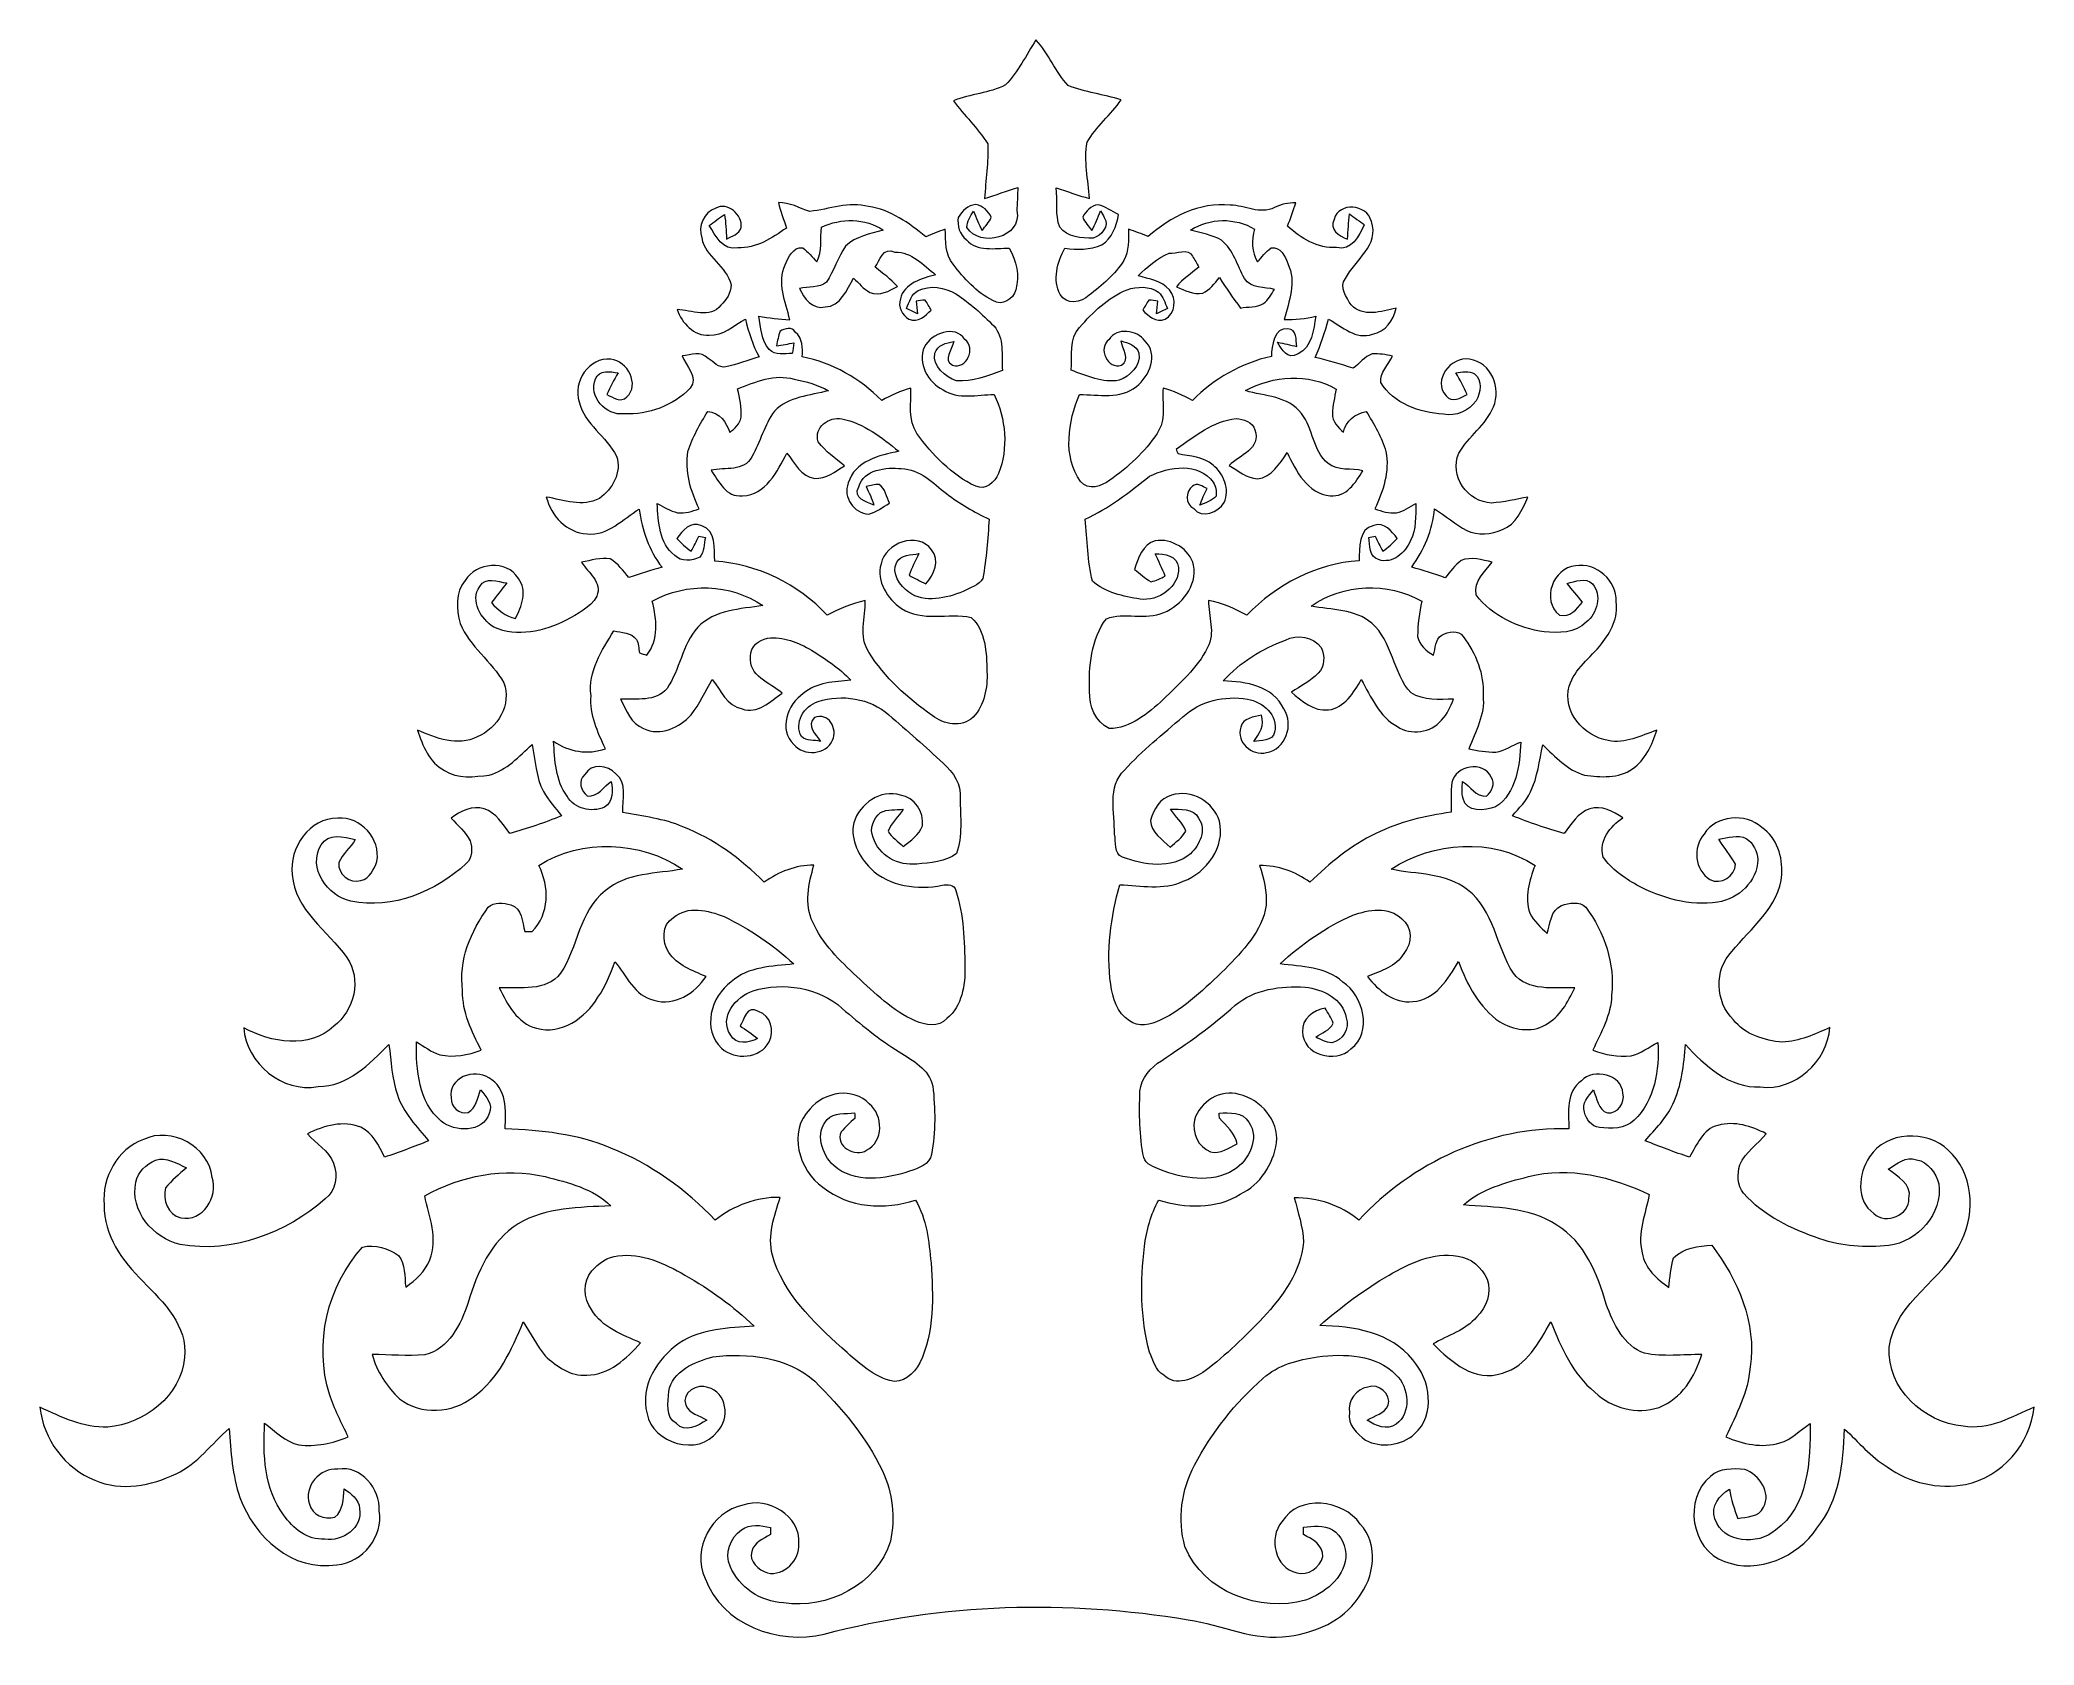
# Model space of a CAD drawing. Header units: centimetres. Extents: x -16.1 to 16.1, y -13 to 12.9.
import ezdxf

# ---------------------------------------------------------------- set-up
doc = ezdxf.new("R2010")
doc.units = ezdxf.units.CM
doc.header["$MEASUREMENT"] = 0
doc.layers.add('Layer 1', color=7, linetype='Continuous')

msp = doc.modelspace()

# ---------------------------------------------------------------- linework, layer by layer
at = {"layer": 'Layer 1', "color": 8, "lineweight": 9}
for points, knots in [([(-0.5087, 12.16637), (-0.30444, 12.37839), (-0.17497, 12.64756), (-0.01658, 12.8938), (-0.01658, 12.8938), (0.19086, 12.67402), (0.29598, 12.37662), (0.50165, 12.15826), (0.50165, 12.15826), (0.77541, 12.04854), (1.07456, 12.01326), (1.35643, 11.92577), (1.35643, 11.92577), (1.19239, 11.68271), (0.95391, 11.49433), (0.80786, 11.23997), (0.80786, 11.23997), (0.75177, 10.94047), (0.83115, 10.63602), (0.84596, 10.33509), (0.84596, 10.33509), (0.66323, 10.3799), (0.48789, 10.44834), (0.30939, 10.50726), (0.30939, 10.50726), (0.33444, 10.2977), (0.29069, 10.07052), (0.36689, 9.86908), (0.36689, 9.86908), (0.48966, 9.71174), (0.72249, 9.68775), (0.90594, 9.69304), (0.90594, 9.69304), (1.03223, 9.73467), (1.18393, 9.89201), (1.08585, 10.02536), (1.08585, 10.02536), (1.06645, 10.0617), (1.04528, 10.09697), (1.02412, 10.13155), (1.02412, 10.13155), (0.98178, 10.02536), (0.9398, 9.91882), (0.88548, 9.81792), (0.88548, 9.81792), (0.83221, 9.88566), (0.77223, 9.95022), (0.73907, 10.03065), (0.73907, 10.03065), (0.78529, 10.12872), (0.87348, 10.22045), (0.98637, 10.23102), (0.98637, 10.23102), (1.10631, 10.20528), (1.20615, 10.1259), (1.31622, 10.0744), (1.31622, 10.0744), (1.28623, 9.88884), (1.21215, 9.69163), (1.0474, 9.58474), (1.0474, 9.58474), (0.85796, 9.50184), (0.6477, 9.50784), (0.44733, 9.52935), (0.44733, 9.52935), (0.32879, 9.30957), (0.2473, 9.01501), (0.37395, 8.78464), (0.37395, 8.78464), (0.46814, 8.61107), (0.71755, 8.64388), (0.84067, 8.77018), (0.84067, 8.77018), (1.05058, 8.93175), (1.2573, 9.10884), (1.40335, 9.33251), (1.40335, 9.33251), (1.48555, 9.48702), (1.47461, 9.66906), (1.47955, 9.83767), (1.47955, 9.83767), (1.58539, 9.80205), (1.69051, 9.76147), (1.79423, 9.71915), (1.79423, 9.71915), (2.15865, 10.03594), (2.6222, 10.27724), (3.11997, 10.22644), (3.11997, 10.22644), (3.35739, 10.22079), (3.60151, 10.07052), (3.83399, 10.18587), (3.83399, 10.18587), (3.93983, 10.24197), (4.05765, 10.26419), (4.17689, 10.2649), (4.17689, 10.2649), (4.1395, 10.13649), (4.09152, 10.01124), (4.04601, 9.88566), (4.04601, 9.88566), (4.26438, 9.69234), (4.52826, 9.52477), (4.83341, 9.54028), (4.83341, 9.54028), (5.07965, 9.48349), (5.19959, 9.72973), (5.28461, 9.91036), (5.28461, 9.91036), (5.22499, 9.95375), (5.10611, 10.03981), (5.04649, 10.08322), (5.04649, 10.08322), (5.02779, 9.94881), (5.02532, 9.81334), (5.01121, 9.67858), (5.01121, 9.67858), (4.87963, 9.72021), (4.70712, 9.83627), (4.79672, 9.99502), (4.79672, 9.99502), (4.87574, 10.28783), (5.32554, 10.2395), (5.39927, 9.96361), (5.39927, 9.96361), (5.53544, 9.58086), (5.13292, 9.34274), (4.97946, 9.04146), (4.97946, 9.04146), (4.87716, 8.90212), (4.99287, 8.73349), (5.07436, 8.61601), (5.07436, 8.61601), (5.25992, 8.40964), (5.56049, 8.50912), (5.79755, 8.56063), (5.79755, 8.56063), (5.75945, 8.36484), (5.62363, 8.18316), (5.41867, 8.14188), (5.41867, 8.14188), (5.14209, 8.04769), (4.92972, 8.26429), (4.70888, 8.38706), (4.70888, 8.38706), (4.65138, 8.17575), (4.58012, 7.96867), (4.49333, 7.76723), (4.49333, 7.76723), (4.70112, 7.72172), (4.90326, 7.6554), (5.10611, 7.59261), (5.10611, 7.59261), (5.20665, 7.67127), (5.29026, 7.78028), (5.41303, 7.82614), (5.41303, 7.82614), (5.52203, 7.82897), (5.63281, 7.81274), (5.7397, 7.79051), (5.7397, 7.79051), (5.67937, 7.64905), (5.52874, 7.52558), (5.54884, 7.36224), (5.54884, 7.36224), (5.75557, 7.02569), (6.18279, 6.87153), (6.56096, 6.85318), (6.56096, 6.85318), (6.76699, 6.80662), (6.96736, 6.90822), (7.0926, 7.06697), (7.0926, 7.06697), (7.16174, 7.19785), (7.19808, 7.40105), (7.06438, 7.50194), (7.06438, 7.50194), (6.97407, 7.56156), (6.86118, 7.53052), (6.7624, 7.51676), (6.7624, 7.51676), (6.82978, 7.40387), (6.89434, 7.29063), (6.94443, 7.16857), (6.94443, 7.16857), (6.84107, 7.11248), (6.6989, 7.02746), (6.60365, 7.14634), (6.60365, 7.14634), (6.37787, 7.39293), (6.68161, 7.79228), (6.985, 7.73936), (6.985, 7.73936), (7.33461, 7.68821), (7.49935, 7.27158), (7.36988, 6.96748), (7.36988, 6.96748), (7.24923, 6.67327), (6.96525, 6.493), (6.81144, 6.22101), (6.81144, 6.22101), (6.64563, 5.85835), (6.95854, 5.4262), (7.3406, 5.41667), (7.3406, 5.41667), (7.53816, 5.42972), (7.73183, 5.47629), (7.92621, 5.51228), (7.92621, 5.51228), (7.82991, 5.3119), (7.73889, 5.07307), (7.51382, 4.98981), (7.51382, 4.98981), (7.33496, 4.91149), (7.11624, 4.88433), (6.93738, 4.97535), (6.93738, 4.97535), (6.75288, 5.07342), (6.59413, 5.20994), (6.41985, 5.32389), (6.41985, 5.32389), (6.38951, 4.97711), (6.24523, 4.66384), (6.04979, 4.38162), (6.04979, 4.38162), (6.23076, 4.33117), (6.41068, 4.27261), (6.58919, 4.21194), (6.58919, 4.21194), (6.67103, 4.30824), (6.74582, 4.41443), (6.84883, 4.48887), (6.84883, 4.48887), (7.00899, 4.5566), (7.18891, 4.50051), (7.34942, 4.46135), (7.34942, 4.46135), (7.22842, 4.30507), (7.04815, 4.15867), (7.09013, 3.93395), (7.09013, 3.93395), (7.35048, 3.59387), (7.7717, 3.39878), (8.18903, 3.33705), (8.18903, 3.33705), (8.41869, 3.31906), (8.69351, 3.30883), (8.86601, 3.49439), (8.86601, 3.49439), (9.04664, 3.63232), (9.12707, 3.93218), (8.96691, 4.11245), (8.96691, 4.11245), (8.85861, 4.22252), (8.68892, 4.14773), (8.55874, 4.1188), (8.55874, 4.1188), (8.64165, 4.01791), (8.72561, 3.91666), (8.80816, 3.81471), (8.80816, 3.81471), (8.71361, 3.70111), (8.60954, 3.56741), (8.43492, 3.60586), (8.43492, 3.60586), (8.13224, 3.84963), (8.33438, 4.36751), (8.69245, 4.40314), (8.69245, 4.40314), (9.0297, 4.461), (9.36661, 4.16572), (9.34932, 3.82318), (9.34932, 3.82318), (9.39306, 3.56988), (9.26465, 3.33387), (9.11296, 3.14302), (9.11296, 3.14302), (8.9408, 2.91442), (8.67904, 2.74756), (8.59402, 2.46039), (8.59402, 2.46039), (8.47584, 2.05152), (8.83074, 1.64865), (9.22303, 1.58304), (9.22303, 1.58304), (9.49572, 1.52342), (9.75254, 1.66559), (10.00549, 1.74743), (10.00549, 1.74743), (9.93281, 1.51142), (9.81993, 1.274), (9.61602, 1.12407), (9.61602, 1.12407), (9.39271, 0.9692), (9.09744, 0.98755), (8.84203, 1.02353), (8.84203, 1.02353), (8.56509, 1.10361), (8.36895, 1.32128), (8.16575, 1.51178), (8.16575, 1.51178), (8.10719, 1.25883), (8.08673, 0.99143), (7.96749, 0.75613), (7.96749, 0.75613), (7.90187, 0.60549), (7.78158, 0.49048), (7.67504, 0.36913), (7.67504, 0.36913), (7.94597, 0.25412), (8.22749, 0.16557), (8.50971, 0.08302), (8.50971, 0.08302), (8.62895, 0.22766), (8.73161, 0.42099), (8.92316, 0.47849), (8.92316, 0.47849), (9.11119, 0.54093), (9.30593, 0.44145), (9.45868, 0.33526), (9.45868, 0.33526), (9.25301, 0.19415), (9.0678, -0.02845), (9.14224, -0.29762), (9.14224, -0.29762), (9.27277, -0.498), (9.47914, -0.63241), (9.68269, -0.75024), (9.68269, -0.75024), (10.08133, -0.96049), (10.53677, -1.09666), (10.99115, -1.0247), (10.99115, -1.0247), (11.32805, -0.97848), (11.62685, -0.69026), (11.63814, -0.33996), (11.63814, -0.33996), (11.62826, -0.20872), (11.56688, -0.07114), (11.45188, 0.00012), (11.45188, 0.00012), (11.31323, 0.06821), (11.15237, 0.01635), (11.00914, -0.01081), (11.00914, -0.01081), (11.09063, -0.15051), (11.19929, -0.27116), (11.27866, -0.41228), (11.27866, -0.41228), (11.26667, -0.60454), (11.04689, -0.75941), (10.86415, -0.65922), (10.86415, -0.65922), (10.61614, -0.51352), (10.58404, -0.13534), (10.77207, 0.07315), (10.77207, 0.07315), (10.96469, 0.38289), (11.43882, 0.41569), (11.7027, 0.17969), (11.7027, 0.17969), (11.94859, 0.01423), (12.04207, -0.29798), (12.02514, -0.58126), (12.02514, -0.58126), (11.98386, -1.10866), (11.52419, -1.44027), (11.2201, -1.82303), (11.2201, -1.82303), (10.92729, -2.11866), (10.95199, -2.63548), (11.24303, -2.92441), (11.24303, -2.92441), (11.4293, -3.16818), (11.74362, -3.25919), (12.03608, -3.28777), (12.03608, -3.28777), (12.3063, -3.27154), (12.55854, -3.16183), (12.80125, -3.04929), (12.80125, -3.04929), (12.76315, -3.59892), (12.23857, -4.08187), (11.67695, -4.00956), (11.67695, -4.00956), (11.18306, -4.03072), (10.78019, -3.66665), (10.46833, -3.32375), (10.46833, -3.32375), (10.44364, -3.65148), (10.41083, -3.98732), (10.26372, -4.28754), (10.26372, -4.28754), (10.16741, -4.52002), (9.97621, -4.68794), (9.82063, -4.87915), (9.82063, -4.87915), (10.05558, -4.97228), (10.29229, -5.0633), (10.53254, -5.14338), (10.53254, -5.14338), (10.6546, -4.9497), (10.74773, -4.68618), (10.99397, -4.62938), (10.99397, -4.62938), (11.26667, -4.55425), (11.53372, -4.64349), (11.77502, -4.76449), (11.77502, -4.76449), (11.63744, -4.9363), (11.43424, -5.0573), (11.34781, -5.26615), (11.34781, -5.26615), (11.30512, -5.41644), (11.30089, -5.59882), (11.40778, -5.72512), (11.40778, -5.72512), (11.73022, -6.09236), (12.18636, -6.30509), (12.63968, -6.46207), (12.63968, -6.46207), (12.99528, -6.58554), (13.37981, -6.6053), (13.75269, -6.57073), (13.75269, -6.57073), (14.21906, -6.50617), (14.63076, -6.05602), (14.55879, -5.57166), (14.55879, -5.57166), (14.51328, -5.40021), (14.38663, -5.21746), (14.20213, -5.18606), (14.20213, -5.18606), (14.02363, -5.11692), (13.88393, -5.25663), (13.74246, -5.336), (13.74246, -5.336), (13.88851, -5.45877), (14.12946, -5.56954), (14.0776, -5.80873), (14.0776, -5.80873), (14.08748, -6.07895), (13.7033, -6.24194), (13.51245, -6.0525), (13.51245, -6.0525), (13.21365, -5.85282), (13.25916, -5.40303), (13.44295, -5.13844), (13.44295, -5.13844), (13.71565, -4.72075), (14.35982, -4.701), (14.71331, -5.02908), (14.71331, -5.02908), (15.11018, -5.38786), (15.15428, -6.01898), (14.93273, -6.48535), (14.93273, -6.48535), (14.64346, -7.1327), (13.85782, -7.46431), (13.76045, -8.21044), (13.76045, -8.21044), (13.71636, -8.87789), (14.31784, -9.42576), (14.95143, -9.48855), (14.95143, -9.48855), (15.36206, -9.55664), (15.73671, -9.33792), (16.09866, -9.17881), (16.09866, -9.17881), (16.03834, -9.77323), (15.57761, -10.30558), (14.98918, -10.42659), (14.98918, -10.42659), (14.55209, -10.50702), (14.0843, -10.40683), (13.72623, -10.14154), (13.72623, -10.14154), (13.46094, -9.98103), (13.26198, -9.74114), (13.03832, -9.53194), (13.03832, -9.53194), (13.01574, -10.08757), (12.96, -10.68623), (12.59205, -11.1332), (12.59205, -11.1332), (12.27596, -11.59816), (11.64626, -11.8765), (11.10192, -11.67295), (11.10192, -11.67295), (10.55476, -11.48033), (10.43376, -10.65589), (10.87438, -10.29747), (10.87438, -10.29747), (11.02043, -10.15707), (11.24056, -10.17259), (11.42683, -10.18458), (11.42683, -10.18458), (11.65649, -10.26678), (11.86392, -10.55429), (11.72739, -10.79524), (11.72739, -10.79524), (11.65966, -10.95787), (11.45752, -10.94552), (11.31359, -10.97904), (11.31359, -10.97904), (11.25644, -10.82346), (11.20669, -10.66542), (11.18129, -10.50138), (11.18129, -10.50138), (11.01937, -10.60086), (10.86838, -10.77478), (10.94634, -10.98221), (10.94634, -10.98221), (11.06876, -11.37873), (11.63991, -11.41084), (11.92248, -11.16742), (11.92248, -11.16742), (12.45447, -10.77901), (12.48939, -10.04382), (12.48269, -9.44551), (12.48269, -9.44551), (12.31689, -9.54535), (12.18671, -9.7048), (11.99409, -9.75631), (11.99409, -9.75631), (11.70482, -9.84345), (11.39367, -9.77395), (11.12203, -9.65893), (11.12203, -9.65893), (11.28783, -9.29593), (11.48504, -8.93891), (11.51326, -8.53076), (11.51326, -8.53076), (11.62368, -7.8178), (11.315, -7.12282), (10.89554, -6.56473), (10.89554, -6.56473), (10.67859, -6.57531), (10.43588, -6.60671), (10.2743, -6.76758), (10.2743, -6.76758), (10.23373, -6.92386), (10.21574, -7.08613), (10.20269, -7.24735), (10.20269, -7.24735), (10.00901, -7.11118), (9.81075, -6.9362), (9.77159, -6.69032), (9.77159, -6.69032), (9.68446, -6.36964), (9.82945, -6.05602), (9.88448, -5.74417), (9.88448, -5.74417), (9.28441, -5.46371), (8.59402, -5.28556), (7.9375, -5.45701), (7.9375, -5.45701), (7.5685, -5.5512), (7.17444, -5.65386), (6.8834, -5.91456), (6.8834, -5.91456), (7.39211, -5.95478), (7.94703, -5.94525), (8.39082, -6.23947), (8.39082, -6.23947), (8.84379, -6.50934), (9.04593, -7.03392), (9.19163, -7.51476), (9.19163, -7.51476), (9.30381, -7.83191), (9.47173, -8.18962), (9.80969, -8.30992), (9.80969, -8.30992), (10.11308, -8.3706), (10.42635, -8.32827), (10.73433, -8.32827), (10.73433, -8.32827), (10.62496, -8.68492), (10.40589, -9.04546), (10.04253, -9.18305), (10.04253, -9.18305), (9.68552, -9.30193), (9.27418, -9.1968), (9.00571, -8.93645), (9.00571, -8.93645), (8.64764, -8.64682), (8.46491, -8.21467), (8.29381, -7.80157), (8.29381, -7.80157), (8.10507, -8.1353), (7.91563, -8.51488), (7.51452, -8.62954), (7.51452, -8.62954), (7.0612, -8.7897), (6.69396, -8.44362), (6.3941, -8.15928), (6.3941, -8.15928), (6.63117, -8.0157), (6.91656, -7.94196), (7.10071, -7.72255), (7.10071, -7.72255), (7.25876, -7.57085), (7.34307, -7.32673), (7.26687, -7.11471), (7.26687, -7.11471), (7.17938, -6.92668), (7.00793, -6.76087), (6.79344, -6.74323), (6.79344, -6.74323), (6.39234, -6.66845), (6.02157, -6.85895), (5.68396, -7.04627), (5.68396, -7.04627), (5.28567, -7.28052), (4.91102, -7.55568), (4.56459, -7.86119), (4.56459, -7.86119), (5.10293, -7.87001), (5.71253, -7.96455), (6.06743, -8.41752), (6.06743, -8.41752), (6.35494, -8.73396), (6.43714, -9.30298), (6.09741, -9.61167), (6.09741, -9.61167), (5.88504, -9.8011), (5.55661, -9.84274), (5.30331, -9.71151), (5.30331, -9.71151), (5.16432, -9.60462), (5.00874, -9.46315), (5.04437, -9.26454), (5.04437, -9.26454), (5.00945, -9.08003), (5.15797, -8.88072), (5.34071, -8.85637), (5.34071, -8.85637), (5.51674, -8.78792), (5.72312, -8.96997), (5.67055, -9.14812), (5.67055, -9.14812), (5.6134, -9.28641), (5.44724, -9.31357), (5.33189, -9.38836), (5.33189, -9.38836), (5.46383, -9.47656), (5.65397, -9.56299), (5.79826, -9.45468), (5.79826, -9.45468), (6.04944, -9.27583), (6.00887, -8.85143), (5.79438, -8.6567), (5.79438, -8.6567), (5.47547, -8.32544), (4.95618, -8.31274), (4.52967, -8.36531), (4.52967, -8.36531), (4.2157, -8.4147), (3.88938, -8.49583), (3.64737, -8.71526), (3.64737, -8.71526), (3.19652, -9.10825), (2.82505, -9.5898), (2.54177, -10.11579), (2.54177, -10.11579), (2.33328, -10.51302), (2.26554, -10.99315), (2.38901, -11.42707), (2.38901, -11.42707), (2.68852, -12.16613), (3.59693, -12.49739), (4.33635, -12.29702), (4.33635, -12.29702), (4.63727, -12.18272), (4.9523, -11.94847), (4.98581, -11.60628), (4.98581, -11.60628), (4.99181, -11.43694), (4.92302, -11.24891), (4.77132, -11.16001), (4.77132, -11.16001), (4.62704, -11.07676), (4.45911, -11.09969), (4.30283, -11.11768), (4.30283, -11.11768), (4.30319, -11.14696), (4.3046, -11.20623), (4.3053, -11.23551), (4.3053, -11.23551), (4.445, -11.30994), (4.62316, -11.40625), (4.61645, -11.59005), (4.61645, -11.59005), (4.56883, -11.76291), (4.37621, -11.91496), (4.19312, -11.8511), (4.19312, -11.8511), (3.84563, -11.77914), (3.73063, -11.28595), (3.95464, -11.0309), (3.95464, -11.0309), (4.22311, -10.58146), (4.94101, -10.66859), (5.21864, -11.06582), (5.21864, -11.06582), (5.52415, -11.39426), (5.45042, -11.93119), (5.18301, -12.26103), (5.18301, -12.26103), (4.93783, -12.63498), (4.49792, -12.81419), (4.07106, -12.87628), (4.07106, -12.87628), (3.50838, -12.96518), (2.9845, -12.69072), (2.43911, -12.61028), (2.43911, -12.61028), (0.49319, -12.29031), (-1.52823, -12.33159), (-3.43782, -12.84417), (-3.43782, -12.84417), (-4.17301, -13.02056), (-5.08635, -12.69319), (-5.35834, -11.94389), (-5.35834, -11.94389), (-5.58235, -11.46693), (-5.25004, -10.86756), (-4.74733, -10.76137), (-4.74733, -10.76137), (-4.34375, -10.61638), (-3.81564, -10.93071), (-3.84422, -11.38297), (-3.84422, -11.38297), (-3.82728, -11.64685), (-4.0834, -11.9139), (-4.35292, -11.85569), (-4.35292, -11.85569), (-4.48839, -11.80842), (-4.65843, -11.66907), (-4.60445, -11.50785), (-4.60445, -11.50785), (-4.56635, -11.36568), (-4.4203, -11.30359), (-4.30494, -11.23515), (-4.30494, -11.23515), (-4.30459, -11.20693), (-4.30353, -11.15084), (-4.30283, -11.12262), (-4.30283, -11.12262), (-4.45734, -11.08452), (-4.63444, -11.05982), (-4.77237, -11.15895), (-4.77237, -11.15895), (-4.95582, -11.28243), (-5.04648, -11.54172), (-4.95406, -11.74809), (-4.95406, -11.74809), (-4.81153, -12.09417), (-4.45981, -12.31642), (-4.09292, -12.34005), (-4.09292, -12.34005), (-3.38843, -12.44553), (-2.5848, -12.04937), (-2.36502, -11.34487), (-2.36502, -11.34487), (-2.28952, -10.96528), (-2.32868, -10.55747), (-2.49625, -10.20681), (-2.49625, -10.20681), (-2.7566, -9.65541), (-3.15877, -9.18622), (-3.58951, -8.76112), (-3.58951, -8.76112), (-4.02978, -8.3639), (-4.67042, -8.29828), (-5.23451, -8.36672), (-5.23451, -8.36672), (-5.52132, -8.44151), (-5.88821, -8.59849), (-5.94536, -8.92693), (-5.94536, -8.92693), (-5.94995, -9.09415), (-6.01098, -9.34568), (-5.82048, -9.44093), (-5.82048, -9.44093), (-5.68148, -9.60285), (-5.47017, -9.47797), (-5.33294, -9.3866), (-5.33294, -9.3866), (-5.44759, -9.31252), (-5.61728, -9.28782), (-5.66808, -9.14671), (-5.66808, -9.14671), (-5.75027, -8.94139), (-5.48146, -8.79217), (-5.31389, -8.86167), (-5.31389, -8.86167), (-5.00486, -8.93504), (-4.95194, -9.36931), (-5.15972, -9.57322), (-5.15972, -9.57322), (-5.45994, -9.98244), (-6.20818, -9.76866), (-6.29496, -9.28429), (-6.29496, -9.28429), (-6.41773, -8.83273), (-6.12739, -8.39812), (-5.77567, -8.14623), (-5.77567, -8.14623), (-5.42007, -7.90705), (-4.9791, -7.9007), (-4.56776, -7.87212), (-4.56776, -7.87212), (-4.90008, -7.54791), (-5.2832, -7.2791), (-5.6836, -7.04627), (-5.6836, -7.04627), (-6.01027, -6.85612), (-6.37963, -6.69102), (-6.76733, -6.73442), (-6.76733, -6.73442), (-6.93526, -6.751), (-7.07919, -6.85718), (-7.18961, -6.97819), (-7.18961, -6.97819), (-7.33178, -7.15352), (-7.32754, -7.42445), (-7.19384, -7.60472), (-7.19384, -7.60472), (-7.02274, -7.89717), (-6.69184, -8.00547), (-6.40291, -8.14129), (-6.40291, -8.14129), (-6.62587, -8.39565), (-6.9095, -8.66023), (-7.26863, -8.66198), (-7.26863, -8.66198), (-7.52969, -8.68669), (-7.75829, -8.51665), (-7.94067, -8.35155), (-7.94067, -8.35155), (-8.08178, -8.18468), (-8.17456, -7.98431), (-8.29451, -7.80298), (-8.29451, -7.80298), (-8.4836, -8.25101), (-8.68927, -8.72655), (-9.10343, -9.01548), (-9.10343, -9.01548), (-9.43433, -9.28465), (-9.95221, -9.31005), (-10.29158, -9.04264), (-10.29158, -9.04264), (-10.50043, -8.85037), (-10.66059, -8.60272), (-10.73291, -8.32756), (-10.73291, -8.32756), (-10.44998, -8.33356), (-10.16705, -8.35577), (-9.88412, -8.33531), (-9.88412, -8.33531), (-9.49113, -8.24113), (-9.3031, -7.84073), (-9.18351, -7.48971), (-9.18351, -7.48971), (-9.03922, -7.00464), (-8.81979, -6.49664), (-8.37424, -6.21724), (-8.37424, -6.21724), (-7.92656, -5.9509), (-7.38575, -5.95513), (-6.88128, -5.92797), (-6.88128, -5.92797), (-7.16386, -5.65245), (-7.5699, -5.55226), (-7.93997, -5.45701), (-7.93997, -5.45701), (-8.5986, -5.3032), (-9.30063, -5.44078), (-9.88624, -5.76745), (-9.88624, -5.76745), (-9.81463, -6.10294), (-9.66505, -6.45995), (-9.80263, -6.79897), (-9.80263, -6.79897), (-9.87636, -6.99053), (-10.03053, -7.12459), (-10.19245, -7.23995), (-10.19245, -7.23995), (-10.21503, -7.07343), (-10.19069, -6.86988), (-10.30993, -6.733), (-10.30993, -6.733), (-10.47115, -6.61024), (-10.69022, -6.54991), (-10.88989, -6.59366), (-10.88989, -6.59366), (-11.45716, -7.22266), (-11.68117, -8.15999), (-11.42012, -8.97173), (-11.42012, -8.97173), (-11.35239, -9.21374), (-11.22433, -9.4314), (-11.12237, -9.65893), (-11.12237, -9.65893), (-11.37144, -9.76866), (-11.64942, -9.81663), (-11.92001, -9.78876), (-11.92001, -9.78876), (-12.13767, -9.73479), (-12.29818, -9.56757), (-12.46999, -9.43493), (-12.46999, -9.43493), (-12.4975, -9.93729), (-12.48269, -10.50067), (-12.16377, -10.91801), (-12.16377, -10.91801), (-12.0149, -11.13532), (-11.77995, -11.33005), (-11.49949, -11.30783), (-11.49949, -11.30783), (-11.21516, -11.35898), (-10.88249, -11.12791), (-10.93611, -10.81641), (-10.93611, -10.81641), (-10.94704, -10.66753), (-11.07263, -10.57229), (-11.18834, -10.49961), (-11.18834, -10.49961), (-11.20104, -10.6573), (-11.19928, -10.84498), (-11.33475, -10.9547), (-11.33475, -10.9547), (-11.50479, -11.00585), (-11.70164, -10.91801), (-11.7482, -10.74409), (-11.7482, -10.74409), (-11.84663, -10.46963), (-11.57534, -10.14895), (-11.28783, -10.17964), (-11.28783, -10.17964), (-10.91141, -10.11438), (-10.6045, -10.50067), (-10.61861, -10.85274), (-10.61861, -10.85274), (-10.54841, -11.26867), (-10.88354, -11.68777), (-11.30229, -11.72199), (-11.30229, -11.72199), (-12.0209, -11.8444), (-12.64002, -11.27149), (-12.86898, -10.63755), (-12.86898, -10.63755), (-12.99386, -10.27948), (-13.01397, -9.89776), (-13.0436, -9.52347), (-13.0436, -9.52347), (-13.32829, -9.76689), (-13.54949, -10.09357), (-13.89768, -10.25479), (-13.89768, -10.25479), (-14.30055, -10.44952), (-14.78562, -10.54053), (-15.21001, -10.35956), (-15.21001, -10.35956), (-15.69473, -10.1673), (-16.04327, -9.69562), (-16.09866, -9.17917), (-16.09866, -9.17917), (-15.75294, -9.33756), (-15.39557, -9.51924), (-15.00399, -9.50055), (-15.00399, -9.50055), (-14.41062, -9.44728), (-13.82077, -9.00172), (-13.76151, -8.37836), (-13.76151, -8.37836), (-13.70647, -7.86576), (-14.10582, -7.48548), (-14.43108, -7.15034), (-14.43108, -7.15034), (-14.76939, -6.82296), (-15.0689, -6.40422), (-15.06184, -5.91209), (-15.06184, -5.91209), (-15.09747, -5.47465), (-14.85194, -5.01179), (-14.4272, -4.85728), (-14.4272, -4.85728), (-13.97141, -4.64209), (-13.37416, -4.9684), (-13.31524, -5.46935), (-13.31524, -5.46935), (-13.21399, -5.78121), (-13.46941, -6.19572), (-13.82501, -6.12093), (-13.82501, -6.12093), (-14.03491, -6.07613), (-14.12204, -5.8313), (-14.06983, -5.63904), (-14.06983, -5.63904), (-13.97317, -5.51592), (-13.84723, -5.42173), (-13.73399, -5.31519), (-13.73399, -5.31519), (-13.88886, -5.2464), (-14.05396, -5.13279), (-14.23141, -5.1903), (-14.23141, -5.1903), (-14.38169, -5.25204), (-14.51857, -5.38257), (-14.54855, -5.54767), (-14.54855, -5.54767), (-14.65227, -6.00558), (-14.26598, -6.45431), (-13.83347, -6.55379), (-13.83347, -6.55379), (-12.98963, -6.70302), (-12.12356, -6.36647), (-11.49032, -5.81684), (-11.49032, -5.81684), (-11.31746, -5.68949), (-11.27583, -5.43196), (-11.35944, -5.2418), (-11.35944, -5.2418), (-11.43176, -5.03084), (-11.64449, -4.9303), (-11.77713, -4.76414), (-11.77713, -4.76414), (-11.51643, -4.63855), (-11.19646, -4.54224), (-10.916, -4.66114), (-10.916, -4.66114), (-10.72021, -4.75426), (-10.6239, -4.95923), (-10.53606, -5.14479), (-10.53606, -5.14479), (-10.29546, -5.064), (-10.0584, -4.97334), (-9.82204, -4.88021), (-9.82204, -4.88021), (-10.01359, -4.65019), (-10.22879, -4.42759), (-10.32651, -4.13831), (-10.32651, -4.13831), (-10.41788, -3.87796), (-10.42564, -3.59681), (-10.46303, -3.32622), (-10.46303, -3.32622), (-10.77736, -3.63772), (-11.13084, -4.00391), (-11.60744, -4.00355), (-11.60744, -4.00355), (-12.18812, -4.1108), (-12.76173, -3.62996), (-12.80724, -3.05493), (-12.80724, -3.05493), (-12.36909, -3.29764), (-11.74609, -3.39924), (-11.35133, -3.02777), (-11.35133, -3.02777), (-11.02324, -2.78294), (-10.89695, -2.26471), (-11.1446, -1.92252), (-11.1446, -1.92252), (-11.44799, -1.48366), (-11.98562, -1.16052), (-12.02372, -0.5809), (-12.02372, -0.5809), (-12.07911, -0.15722), (-11.74432, 0.34196), (-11.28889, 0.32785), (-11.28889, 0.32785), (-10.9227, 0.36242), (-10.58827, -0.00658), (-10.65882, -0.36924), (-10.65882, -0.36924), (-10.70222, -0.49483), (-10.77418, -0.64088), (-10.91424, -0.67862), (-10.91424, -0.67862), (-11.09309, -0.73648), (-11.29453, -0.5682), (-11.27266, -0.38688), (-11.27266, -0.38688), (-11.21374, -0.244), (-11.08322, -0.14804), (-11.00702, -0.0154), (-11.00702, -0.0154), (-11.19117, 0.03046), (-11.44305, 0.09572), (-11.55947, -0.10359), (-11.55947, -0.10359), (-11.77819, -0.47154), (-11.45928, -0.92839), (-11.07757, -1.01094), (-11.07757, -1.01094), (-10.40059, -1.14605), (-9.70915, -0.85572), (-9.21385, -0.40346), (-9.21385, -0.40346), (-9.11084, -0.31385), (-9.11895, -0.15475), (-9.1507, -0.0341), (-9.1507, -0.0341), (-9.2336, 0.10278), (-9.34755, 0.21743), (-9.45867, 0.33103), (-9.45867, 0.33103), (-9.30945, 0.44392), (-9.11189, 0.54093), (-8.92316, 0.47849), (-8.92316, 0.47849), (-8.7316, 0.42099), (-8.62929, 0.22766), (-8.5097, 0.08302), (-8.5097, 0.08302), (-8.22889, 0.16487), (-7.94914, 0.25377), (-7.67891, 0.36631), (-7.67891, 0.36631), (-7.77839, 0.49401), (-7.88423, 0.61854), (-7.96607, 0.75789), (-7.96607, 0.75789), (-8.09554, 0.99037), (-8.09448, 1.26377), (-8.15199, 1.51777), (-8.15199, 1.51777), (-8.36083, 1.32939), (-8.56262, 1.10326), (-8.84237, 1.02424), (-8.84237, 1.02424), (-9.07944, 0.99813), (-9.35566, 0.95721), (-9.56592, 1.09938), (-9.56592, 1.09938), (-9.81357, 1.22532), (-9.91658, 1.50437), (-10.00442, 1.75025), (-10.00442, 1.75025), (-9.70597, 1.62325), (-9.35178, 1.48073), (-9.03816, 1.64407), (-9.03816, 1.64407), (-8.70549, 1.77142), (-8.47725, 2.17253), (-8.60954, 2.51543), (-8.60954, 2.51543), (-8.80357, 2.86186), (-9.15846, 3.09857), (-9.31404, 3.46969), (-9.31404, 3.46969), (-9.37189, 3.70076), (-9.39623, 3.97099), (-9.23466, 4.16819), (-9.23466, 4.16819), (-9.05404, 4.45429), (-8.56332, 4.50968), (-8.37388, 4.19924), (-8.37388, 4.19924), (-8.22219, 4.00838), (-8.3192, 3.74239), (-8.42221, 3.5533), (-8.42221, 3.5533), (-8.57991, 3.59034), (-8.70655, 3.68841), (-8.80709, 3.80942), (-8.80709, 3.80942), (-8.7256, 3.91525), (-8.64341, 4.02073), (-8.56191, 4.12656), (-8.56191, 4.12656), (-8.70726, 4.14491), (-8.90587, 4.23134), (-8.99724, 4.07188), (-8.99724, 4.07188), (-9.15599, 3.83799), (-8.98101, 3.54554), (-8.77111, 3.41466), (-8.77111, 3.41466), (-8.39223, 3.23756), (-7.95796, 3.35116), (-7.60024, 3.52402), (-7.60024, 3.52402), (-7.42279, 3.62915), (-7.21113, 3.72228), (-7.10635, 3.91172), (-7.10635, 3.91172), (-7.01992, 4.14314), (-7.24429, 4.28955), (-7.35224, 4.45994), (-7.35224, 4.45994), (-7.20125, 4.49098), (-7.04497, 4.54319), (-6.89045, 4.51744), (-6.89045, 4.51744), (-6.76698, 4.44265), (-6.67984, 4.322), (-6.58847, 4.21229), (-6.58847, 4.21229), (-6.41138, 4.27226), (-6.23393, 4.33012), (-6.05402, 4.38056), (-6.05402, 4.38056), (-6.26674, 4.65326), (-6.37681, 4.97888), (-6.42091, 5.31931), (-6.42091, 5.31931), (-6.69007, 5.16338), (-6.9215, 4.87974), (-7.2644, 4.91996), (-7.2644, 4.91996), (-7.59777, 4.93548), (-7.8426, 5.20924), (-7.92197, 5.51369), (-7.92197, 5.51369), (-7.63975, 5.46571), (-7.33989, 5.34576), (-7.06614, 5.49181), (-7.06614, 5.49181), (-6.852, 5.63998), (-6.70066, 5.91409), (-6.78815, 6.17444), (-6.78815, 6.17444), (-6.94866, 6.49476), (-7.30673, 6.68561), (-7.39175, 7.04862), (-7.39175, 7.04862), (-7.49794, 7.37141), (-7.23617, 7.77817), (-6.87916, 7.73724), (-6.87916, 7.73724), (-6.61352, 7.71467), (-6.40715, 7.32802), (-6.62269, 7.12941), (-6.62269, 7.12941), (-6.72041, 7.02922), (-6.84636, 7.122), (-6.94443, 7.16857), (-6.94443, 7.16857), (-6.89539, 7.29063), (-6.82942, 7.40387), (-6.76239, 7.51676), (-6.76239, 7.51676), (-6.88728, 7.54216), (-7.06614, 7.56862), (-7.12893, 7.42362), (-7.12893, 7.42362), (-7.2457, 7.13752), (-6.9603, 6.82073), (-6.66714, 6.85706), (-6.66714, 6.85706), (-6.27415, 6.83554), (-5.87269, 6.98865), (-5.59929, 7.27123), (-5.59929, 7.27123), (-5.45888, 7.44232), (-5.67337, 7.63176), (-5.72699, 7.79369), (-5.72699, 7.79369), (-5.58694, 7.80886), (-5.42184, 7.87518), (-5.31177, 7.75241), (-5.31177, 7.75241), (-5.22146, 7.70303), (-5.14032, 7.58731), (-5.02391, 7.61624), (-5.02391, 7.61624), (-4.84081, 7.65293), (-4.66584, 7.72243), (-4.48698, 7.7764), (-4.48698, 7.7764), (-4.59175, 7.96761), (-4.65596, 8.1761), (-4.70782, 8.38671), (-4.70782, 8.38671), (-4.89796, 8.28758), (-5.06342, 8.11436), (-5.29307, 8.12636), (-5.29307, 8.12636), (-5.53967, 8.10978), (-5.73228, 8.32286), (-5.8106, 8.53981), (-5.8106, 8.53981), (-5.57494, 8.52747), (-5.27932, 8.39235), (-5.10293, 8.60931), (-5.10293, 8.60931), (-5.01932, 8.69609), (-4.93642, 8.8111), (-4.93783, 8.93704), (-4.93783, 8.93704), (-5.01191, 9.24043), (-5.35164, 9.38754), (-5.41267, 9.69622), (-5.41267, 9.69622), (-5.47864, 9.88178), (-5.37739, 10.11708), (-5.18689, 10.1767), (-5.18689, 10.1767), (-4.99357, 10.28501), (-4.75227, 10.07016), (-4.7752, 9.8652), (-4.7752, 9.8652), (-4.80554, 9.75795), (-4.92301, 9.72409), (-5.01121, 9.67929), (-5.01121, 9.67929), (-5.02426, 9.81158), (-5.01932, 9.94599), (-5.04648, 10.07651), (-5.04648, 10.07651), (-5.13186, 10.02042), (-5.21158, 9.95586), (-5.29343, 9.89519), (-5.29343, 9.89519), (-5.18336, 9.73114), (-5.07894, 9.4842), (-4.83199, 9.53817), (-4.83199, 9.53817), (-4.53672, 9.52653), (-4.27637, 9.69057), (-4.04706, 9.85638), (-4.04706, 9.85638), (-4.08799, 9.99361), (-4.13808, 10.12767), (-4.17547, 10.26596), (-4.17547, 10.26596), (-3.99238, 10.27654), (-3.83681, 10.17317), (-3.66783, 10.1252), (-3.66783, 10.1252), (-3.35315, 10.15836), (-3.03953, 10.2903), (-2.72062, 10.20246), (-2.72062, 10.20246), (-2.36361, 10.15412), (-2.06869, 9.93646), (-1.7974, 9.71596), (-1.7974, 9.71596), (-1.69262, 9.75972), (-1.58785, 9.80205), (-1.48025, 9.83838), (-1.48025, 9.83838), (-1.47743, 9.64717), (-1.48731, 9.43022), (-1.35607, 9.27324), (-1.35607, 9.27324), (-1.17898, 9.04534), (-0.97613, 8.81569), (-0.71437, 8.68516), (-0.71437, 8.68516), (-0.55986, 8.59061), (-0.38664, 8.70774), (-0.34007, 8.85626), (-0.34007, 8.85626), (-0.28151, 9.08627), (-0.32879, 9.32827), (-0.44732, 9.52971), (-0.44732, 9.52971), (-0.67945, 9.53747), (-0.96626, 9.4648), (-1.14053, 9.66763), (-1.14053, 9.66763), (-1.25236, 9.75019), (-1.28799, 9.89553), (-1.27247, 10.02888), (-1.27247, 10.02888), (-1.21249, 10.13049), (-1.11266, 10.22997), (-0.98777, 10.23385), (-0.98777, 10.23385), (-0.87524, 10.21904), (-0.78563, 10.13049), (-0.73907, 10.03065), (-0.73907, 10.03065), (-0.77258, 9.95022), (-0.83255, 9.88566), (-0.88547, 9.81828), (-0.88547, 9.81828), (-0.94015, 9.91847), (-0.98178, 10.02501), (-1.02376, 10.13119), (-1.02376, 10.13119), (-1.07562, 10.05006), (-1.12959, 9.96361), (-1.13136, 9.86414), (-1.13136, 9.86414), (-0.92392, 9.53287), (-0.23177, 9.69975), (-0.32455, 10.13754), (-0.32455, 10.13754), (-0.32067, 10.23032), (-0.31326, 10.41589), (-0.30938, 10.50867), (-0.30938, 10.50867), (-0.49036, 10.45716), (-0.66534, 10.38766), (-0.84525, 10.33369), (-0.84525, 10.33369), (-0.83149, 10.62861), (-0.77822, 10.92353), (-0.79622, 11.2181), (-0.79622, 11.2181), (-0.95744, 11.46681), (-1.17228, 11.67566), (-1.34972, 11.91237), (-1.34972, 11.91237), (-1.07703, 12.02138), (-0.77046, 12.03055), (-0.5087, 12.16637), (-0.5087, 12.16637), (-0.5087, 12.16637), (-0.5087, 12.16637), (-0.5087, 12.16637)], [0, 0, 0, 0, 0.0028169, 0.0028169, 0.0028169, 0.0028169, 0.0056338, 0.0056338, 0.0056338, 0.0056338, 0.0084507, 0.0084507, 0.0084507, 0.0084507, 0.01126761, 0.01126761, 0.01126761, 0.01126761, 0.01408451, 0.01408451, 0.01408451, 0.01408451, 0.01690141, 0.01690141, 0.01690141, 0.01690141, 0.01971831, 0.01971831, 0.01971831, 0.01971831, 0.02253521, 0.02253521, 0.02253521, 0.02253521, 0.02535211, 0.02535211, 0.02535211, 0.02535211, 0.02816901, 0.02816901, 0.02816901, 0.02816901, 0.03098592, 0.03098592, 0.03098592, 0.03098592, 0.03380282, 0.03380282, 0.03380282, 0.03380282, 0.03661972, 0.03661972, 0.03661972, 0.03661972, 0.03943662, 0.03943662, 0.03943662, 0.03943662, 0.04225352, 0.04225352, 0.04225352, 0.04225352, 0.04507042, 0.04507042, 0.04507042, 0.04507042, 0.04788732, 0.04788732, 0.04788732, 0.04788732, 0.05070423, 0.05070423, 0.05070423, 0.05070423, 0.05352113, 0.05352113, 0.05352113, 0.05352113, 0.05633803, 0.05633803, 0.05633803, 0.05633803, 0.05915493, 0.05915493, 0.05915493, 0.05915493, 0.06197183, 0.06197183, 0.06197183, 0.06197183, 0.06478873, 0.06478873, 0.06478873, 0.06478873, 0.06760563, 0.06760563, 0.06760563, 0.06760563, 0.07042254, 0.07042254, 0.07042254, 0.07042254, 0.07323944, 0.07323944, 0.07323944, 0.07323944, 0.07605634, 0.07605634, 0.07605634, 0.07605634, 0.07887324, 0.07887324, 0.07887324, 0.07887324, 0.08169014, 0.08169014, 0.08169014, 0.08169014, 0.08450704, 0.08450704, 0.08450704, 0.08450704, 0.08732394, 0.08732394, 0.08732394, 0.08732394, 0.09014085, 0.09014085, 0.09014085, 0.09014085, 0.09295775, 0.09295775, 0.09295775, 0.09295775, 0.09577465, 0.09577465, 0.09577465, 0.09577465, 0.09859155, 0.09859155, 0.09859155, 0.09859155, 0.10140845, 0.10140845, 0.10140845, 0.10140845, 0.10422535, 0.10422535, 0.10422535, 0.10422535, 0.10704225, 0.10704225, 0.10704225, 0.10704225, 0.10985915, 0.10985915, 0.10985915, 0.10985915, 0.11267606, 0.11267606, 0.11267606, 0.11267606, 0.11549296, 0.11549296, 0.11549296, 0.11549296, 0.11830986, 0.11830986, 0.11830986, 0.11830986, 0.12112676, 0.12112676, 0.12112676, 0.12112676, 0.12394366, 0.12394366, 0.12394366, 0.12394366, 0.12676056, 0.12676056, 0.12676056, 0.12676056, 0.12957746, 0.12957746, 0.12957746, 0.12957746, 0.13239437, 0.13239437, 0.13239437, 0.13239437, 0.13521127, 0.13521127, 0.13521127, 0.13521127, 0.13802817, 0.13802817, 0.13802817, 0.13802817, 0.14084507, 0.14084507, 0.14084507, 0.14084507, 0.14366197, 0.14366197, 0.14366197, 0.14366197, 0.14647887, 0.14647887, 0.14647887, 0.14647887, 0.14929577, 0.14929577, 0.14929577, 0.14929577, 0.15211268, 0.15211268, 0.15211268, 0.15211268, 0.15492958, 0.15492958, 0.15492958, 0.15492958, 0.15774648, 0.15774648, 0.15774648, 0.15774648, 0.16056338, 0.16056338, 0.16056338, 0.16056338, 0.16338028, 0.16338028, 0.16338028, 0.16338028, 0.16619718, 0.16619718, 0.16619718, 0.16619718, 0.16901408, 0.16901408, 0.16901408, 0.16901408, 0.17183099, 0.17183099, 0.17183099, 0.17183099, 0.17464789, 0.17464789, 0.17464789, 0.17464789, 0.17746479, 0.17746479, 0.17746479, 0.17746479, 0.18028169, 0.18028169, 0.18028169, 0.18028169, 0.18309859, 0.18309859, 0.18309859, 0.18309859, 0.18591549, 0.18591549, 0.18591549, 0.18591549, 0.18873239, 0.18873239, 0.18873239, 0.18873239, 0.1915493, 0.1915493, 0.1915493, 0.1915493, 0.1943662, 0.1943662, 0.1943662, 0.1943662, 0.1971831, 0.1971831, 0.1971831, 0.1971831, 0.2, 0.2, 0.2, 0.2, 0.2028169, 0.2028169, 0.2028169, 0.2028169, 0.2056338, 0.2056338, 0.2056338, 0.2056338, 0.2084507, 0.2084507, 0.2084507, 0.2084507, 0.21126761, 0.21126761, 0.21126761, 0.21126761, 0.21408451, 0.21408451, 0.21408451, 0.21408451, 0.21690141, 0.21690141, 0.21690141, 0.21690141, 0.21971831, 0.21971831, 0.21971831, 0.21971831, 0.22253521, 0.22253521, 0.22253521, 0.22253521, 0.22535211, 0.22535211, 0.22535211, 0.22535211, 0.22816901, 0.22816901, 0.22816901, 0.22816901, 0.23098592, 0.23098592, 0.23098592, 0.23098592, 0.23380282, 0.23380282, 0.23380282, 0.23380282, 0.23661972, 0.23661972, 0.23661972, 0.23661972, 0.23943662, 0.23943662, 0.23943662, 0.23943662, 0.24225352, 0.24225352, 0.24225352, 0.24225352, 0.24507042, 0.24507042, 0.24507042, 0.24507042, 0.24788732, 0.24788732, 0.24788732, 0.24788732, 0.25070423, 0.25070423, 0.25070423, 0.25070423, 0.25352113, 0.25352113, 0.25352113, 0.25352113, 0.25633803, 0.25633803, 0.25633803, 0.25633803, 0.25915493, 0.25915493, 0.25915493, 0.25915493, 0.26197183, 0.26197183, 0.26197183, 0.26197183, 0.26478873, 0.26478873, 0.26478873, 0.26478873, 0.26760563, 0.26760563, 0.26760563, 0.26760563, 0.27042254, 0.27042254, 0.27042254, 0.27042254, 0.27323944, 0.27323944, 0.27323944, 0.27323944, 0.27605634, 0.27605634, 0.27605634, 0.27605634, 0.27887324, 0.27887324, 0.27887324, 0.27887324, 0.28169014, 0.28169014, 0.28169014, 0.28169014, 0.28450704, 0.28450704, 0.28450704, 0.28450704, 0.28732394, 0.28732394, 0.28732394, 0.28732394, 0.29014085, 0.29014085, 0.29014085, 0.29014085, 0.29295775, 0.29295775, 0.29295775, 0.29295775, 0.29577465, 0.29577465, 0.29577465, 0.29577465, 0.29859155, 0.29859155, 0.29859155, 0.29859155, 0.30140845, 0.30140845, 0.30140845, 0.30140845, 0.30422535, 0.30422535, 0.30422535, 0.30422535, 0.30704225, 0.30704225, 0.30704225, 0.30704225, 0.30985915, 0.30985915, 0.30985915, 0.30985915, 0.31267606, 0.31267606, 0.31267606, 0.31267606, 0.31549296, 0.31549296, 0.31549296, 0.31549296, 0.31830986, 0.31830986, 0.31830986, 0.31830986, 0.32112676, 0.32112676, 0.32112676, 0.32112676, 0.32394366, 0.32394366, 0.32394366, 0.32394366, 0.32676056, 0.32676056, 0.32676056, 0.32676056, 0.32957746, 0.32957746, 0.32957746, 0.32957746, 0.33239437, 0.33239437, 0.33239437, 0.33239437, 0.33521127, 0.33521127, 0.33521127, 0.33521127, 0.33802817, 0.33802817, 0.33802817, 0.33802817, 0.34084507, 0.34084507, 0.34084507, 0.34084507, 0.34366197, 0.34366197, 0.34366197, 0.34366197, 0.34647887, 0.34647887, 0.34647887, 0.34647887, 0.34929577, 0.34929577, 0.34929577, 0.34929577, 0.35211268, 0.35211268, 0.35211268, 0.35211268, 0.35492958, 0.35492958, 0.35492958, 0.35492958, 0.35774648, 0.35774648, 0.35774648, 0.35774648, 0.36056338, 0.36056338, 0.36056338, 0.36056338, 0.36338028, 0.36338028, 0.36338028, 0.36338028, 0.36619718, 0.36619718, 0.36619718, 0.36619718, 0.36901408, 0.36901408, 0.36901408, 0.36901408, 0.37183099, 0.37183099, 0.37183099, 0.37183099, 0.37464789, 0.37464789, 0.37464789, 0.37464789, 0.37746479, 0.37746479, 0.37746479, 0.37746479, 0.38028169, 0.38028169, 0.38028169, 0.38028169, 0.38309859, 0.38309859, 0.38309859, 0.38309859, 0.38591549, 0.38591549, 0.38591549, 0.38591549, 0.38873239, 0.38873239, 0.38873239, 0.38873239, 0.3915493, 0.3915493, 0.3915493, 0.3915493, 0.3943662, 0.3943662, 0.3943662, 0.3943662, 0.3971831, 0.3971831, 0.3971831, 0.3971831, 0.4, 0.4, 0.4, 0.4, 0.4028169, 0.4028169, 0.4028169, 0.4028169, 0.4056338, 0.4056338, 0.4056338, 0.4056338, 0.4084507, 0.4084507, 0.4084507, 0.4084507, 0.41126761, 0.41126761, 0.41126761, 0.41126761, 0.41408451, 0.41408451, 0.41408451, 0.41408451, 0.41690141, 0.41690141, 0.41690141, 0.41690141, 0.41971831, 0.41971831, 0.41971831, 0.41971831, 0.42253521, 0.42253521, 0.42253521, 0.42253521, 0.42535211, 0.42535211, 0.42535211, 0.42535211, 0.42816901, 0.42816901, 0.42816901, 0.42816901, 0.43098592, 0.43098592, 0.43098592, 0.43098592, 0.43380282, 0.43380282, 0.43380282, 0.43380282, 0.43661972, 0.43661972, 0.43661972, 0.43661972, 0.43943662, 0.43943662, 0.43943662, 0.43943662, 0.44225352, 0.44225352, 0.44225352, 0.44225352, 0.44507042, 0.44507042, 0.44507042, 0.44507042, 0.44788732, 0.44788732, 0.44788732, 0.44788732, 0.45070423, 0.45070423, 0.45070423, 0.45070423, 0.45352113, 0.45352113, 0.45352113, 0.45352113, 0.45633803, 0.45633803, 0.45633803, 0.45633803, 0.45915493, 0.45915493, 0.45915493, 0.45915493, 0.46197183, 0.46197183, 0.46197183, 0.46197183, 0.46478873, 0.46478873, 0.46478873, 0.46478873, 0.46760563, 0.46760563, 0.46760563, 0.46760563, 0.47042254, 0.47042254, 0.47042254, 0.47042254, 0.47323944, 0.47323944, 0.47323944, 0.47323944, 0.47605634, 0.47605634, 0.47605634, 0.47605634, 0.47887324, 0.47887324, 0.47887324, 0.47887324, 0.48169014, 0.48169014, 0.48169014, 0.48169014, 0.48450704, 0.48450704, 0.48450704, 0.48450704, 0.48732394, 0.48732394, 0.48732394, 0.48732394, 0.49014085, 0.49014085, 0.49014085, 0.49014085, 0.49295775, 0.49295775, 0.49295775, 0.49295775, 0.49577465, 0.49577465, 0.49577465, 0.49577465, 0.49859155, 0.49859155, 0.49859155, 0.49859155, 0.50140845, 0.50140845, 0.50140845, 0.50140845, 0.50422535, 0.50422535, 0.50422535, 0.50422535, 0.50704225, 0.50704225, 0.50704225, 0.50704225, 0.50985915, 0.50985915, 0.50985915, 0.50985915, 0.51267606, 0.51267606, 0.51267606, 0.51267606, 0.51549296, 0.51549296, 0.51549296, 0.51549296, 0.51830986, 0.51830986, 0.51830986, 0.51830986, 0.52112676, 0.52112676, 0.52112676, 0.52112676, 0.52394366, 0.52394366, 0.52394366, 0.52394366, 0.52676056, 0.52676056, 0.52676056, 0.52676056, 0.52957746, 0.52957746, 0.52957746, 0.52957746, 0.53239437, 0.53239437, 0.53239437, 0.53239437, 0.53521127, 0.53521127, 0.53521127, 0.53521127, 0.53802817, 0.53802817, 0.53802817, 0.53802817, 0.54084507, 0.54084507, 0.54084507, 0.54084507, 0.54366197, 0.54366197, 0.54366197, 0.54366197, 0.54647887, 0.54647887, 0.54647887, 0.54647887, 0.54929577, 0.54929577, 0.54929577, 0.54929577, 0.55211268, 0.55211268, 0.55211268, 0.55211268, 0.55492958, 0.55492958, 0.55492958, 0.55492958, 0.55774648, 0.55774648, 0.55774648, 0.55774648, 0.56056338, 0.56056338, 0.56056338, 0.56056338, 0.56338028, 0.56338028, 0.56338028, 0.56338028, 0.56619718, 0.56619718, 0.56619718, 0.56619718, 0.56901408, 0.56901408, 0.56901408, 0.56901408, 0.57183099, 0.57183099, 0.57183099, 0.57183099, 0.57464789, 0.57464789, 0.57464789, 0.57464789, 0.57746479, 0.57746479, 0.57746479, 0.57746479, 0.58028169, 0.58028169, 0.58028169, 0.58028169, 0.58309859, 0.58309859, 0.58309859, 0.58309859, 0.58591549, 0.58591549, 0.58591549, 0.58591549, 0.58873239, 0.58873239, 0.58873239, 0.58873239, 0.5915493, 0.5915493, 0.5915493, 0.5915493, 0.5943662, 0.5943662, 0.5943662, 0.5943662, 0.5971831, 0.5971831, 0.5971831, 0.5971831, 0.6, 0.6, 0.6, 0.6, 0.6028169, 0.6028169, 0.6028169, 0.6028169, 0.6056338, 0.6056338, 0.6056338, 0.6056338, 0.6084507, 0.6084507, 0.6084507, 0.6084507, 0.61126761, 0.61126761, 0.61126761, 0.61126761, 0.61408451, 0.61408451, 0.61408451, 0.61408451, 0.61690141, 0.61690141, 0.61690141, 0.61690141, 0.61971831, 0.61971831, 0.61971831, 0.61971831, 0.62253521, 0.62253521, 0.62253521, 0.62253521, 0.62535211, 0.62535211, 0.62535211, 0.62535211, 0.62816901, 0.62816901, 0.62816901, 0.62816901, 0.63098592, 0.63098592, 0.63098592, 0.63098592, 0.63380282, 0.63380282, 0.63380282, 0.63380282, 0.63661972, 0.63661972, 0.63661972, 0.63661972, 0.63943662, 0.63943662, 0.63943662, 0.63943662, 0.64225352, 0.64225352, 0.64225352, 0.64225352, 0.64507042, 0.64507042, 0.64507042, 0.64507042, 0.64788732, 0.64788732, 0.64788732, 0.64788732, 0.65070423, 0.65070423, 0.65070423, 0.65070423, 0.65352113, 0.65352113, 0.65352113, 0.65352113, 0.65633803, 0.65633803, 0.65633803, 0.65633803, 0.65915493, 0.65915493, 0.65915493, 0.65915493, 0.66197183, 0.66197183, 0.66197183, 0.66197183, 0.66478873, 0.66478873, 0.66478873, 0.66478873, 0.66760563, 0.66760563, 0.66760563, 0.66760563, 0.67042254, 0.67042254, 0.67042254, 0.67042254, 0.67323944, 0.67323944, 0.67323944, 0.67323944, 0.67605634, 0.67605634, 0.67605634, 0.67605634, 0.67887324, 0.67887324, 0.67887324, 0.67887324, 0.68169014, 0.68169014, 0.68169014, 0.68169014, 0.68450704, 0.68450704, 0.68450704, 0.68450704, 0.68732394, 0.68732394, 0.68732394, 0.68732394, 0.69014085, 0.69014085, 0.69014085, 0.69014085, 0.69295775, 0.69295775, 0.69295775, 0.69295775, 0.69577465, 0.69577465, 0.69577465, 0.69577465, 0.69859155, 0.69859155, 0.69859155, 0.69859155, 0.70140845, 0.70140845, 0.70140845, 0.70140845, 0.70422535, 0.70422535, 0.70422535, 0.70422535, 0.70704225, 0.70704225, 0.70704225, 0.70704225, 0.70985915, 0.70985915, 0.70985915, 0.70985915, 0.71267606, 0.71267606, 0.71267606, 0.71267606, 0.71549296, 0.71549296, 0.71549296, 0.71549296, 0.71830986, 0.71830986, 0.71830986, 0.71830986, 0.72112676, 0.72112676, 0.72112676, 0.72112676, 0.72394366, 0.72394366, 0.72394366, 0.72394366, 0.72676056, 0.72676056, 0.72676056, 0.72676056, 0.72957746, 0.72957746, 0.72957746, 0.72957746, 0.73239437, 0.73239437, 0.73239437, 0.73239437, 0.73521127, 0.73521127, 0.73521127, 0.73521127, 0.73802817, 0.73802817, 0.73802817, 0.73802817, 0.74084507, 0.74084507, 0.74084507, 0.74084507, 0.74366197, 0.74366197, 0.74366197, 0.74366197, 0.74647887, 0.74647887, 0.74647887, 0.74647887, 0.74929577, 0.74929577, 0.74929577, 0.74929577, 0.75211268, 0.75211268, 0.75211268, 0.75211268, 0.75492958, 0.75492958, 0.75492958, 0.75492958, 0.75774648, 0.75774648, 0.75774648, 0.75774648, 0.76056338, 0.76056338, 0.76056338, 0.76056338, 0.76338028, 0.76338028, 0.76338028, 0.76338028, 0.76619718, 0.76619718, 0.76619718, 0.76619718, 0.76901408, 0.76901408, 0.76901408, 0.76901408, 0.77183099, 0.77183099, 0.77183099, 0.77183099, 0.77464789, 0.77464789, 0.77464789, 0.77464789, 0.77746479, 0.77746479, 0.77746479, 0.77746479, 0.78028169, 0.78028169, 0.78028169, 0.78028169, 0.78309859, 0.78309859, 0.78309859, 0.78309859, 0.78591549, 0.78591549, 0.78591549, 0.78591549, 0.78873239, 0.78873239, 0.78873239, 0.78873239, 0.7915493, 0.7915493, 0.7915493, 0.7915493, 0.7943662, 0.7943662, 0.7943662, 0.7943662, 0.7971831, 0.7971831, 0.7971831, 0.7971831, 0.8, 0.8, 0.8, 0.8, 0.8028169, 0.8028169, 0.8028169, 0.8028169, 0.8056338, 0.8056338, 0.8056338, 0.8056338, 0.8084507, 0.8084507, 0.8084507, 0.8084507, 0.81126761, 0.81126761, 0.81126761, 0.81126761, 0.81408451, 0.81408451, 0.81408451, 0.81408451, 0.81690141, 0.81690141, 0.81690141, 0.81690141, 0.81971831, 0.81971831, 0.81971831, 0.81971831, 0.82253521, 0.82253521, 0.82253521, 0.82253521, 0.82535211, 0.82535211, 0.82535211, 0.82535211, 0.82816901, 0.82816901, 0.82816901, 0.82816901, 0.83098592, 0.83098592, 0.83098592, 0.83098592, 0.83380282, 0.83380282, 0.83380282, 0.83380282, 0.83661972, 0.83661972, 0.83661972, 0.83661972, 0.83943662, 0.83943662, 0.83943662, 0.83943662, 0.84225352, 0.84225352, 0.84225352, 0.84225352, 0.84507042, 0.84507042, 0.84507042, 0.84507042, 0.84788732, 0.84788732, 0.84788732, 0.84788732, 0.85070423, 0.85070423, 0.85070423, 0.85070423, 0.85352113, 0.85352113, 0.85352113, 0.85352113, 0.85633803, 0.85633803, 0.85633803, 0.85633803, 0.85915493, 0.85915493, 0.85915493, 0.85915493, 0.86197183, 0.86197183, 0.86197183, 0.86197183, 0.86478873, 0.86478873, 0.86478873, 0.86478873, 0.86760563, 0.86760563, 0.86760563, 0.86760563, 0.87042254, 0.87042254, 0.87042254, 0.87042254, 0.87323944, 0.87323944, 0.87323944, 0.87323944, 0.87605634, 0.87605634, 0.87605634, 0.87605634, 0.87887324, 0.87887324, 0.87887324, 0.87887324, 0.88169014, 0.88169014, 0.88169014, 0.88169014, 0.88450704, 0.88450704, 0.88450704, 0.88450704, 0.88732394, 0.88732394, 0.88732394, 0.88732394, 0.89014085, 0.89014085, 0.89014085, 0.89014085, 0.89295775, 0.89295775, 0.89295775, 0.89295775, 0.89577465, 0.89577465, 0.89577465, 0.89577465, 0.89859155, 0.89859155, 0.89859155, 0.89859155, 0.90140845, 0.90140845, 0.90140845, 0.90140845, 0.90422535, 0.90422535, 0.90422535, 0.90422535, 0.90704225, 0.90704225, 0.90704225, 0.90704225, 0.90985915, 0.90985915, 0.90985915, 0.90985915, 0.91267606, 0.91267606, 0.91267606, 0.91267606, 0.91549296, 0.91549296, 0.91549296, 0.91549296, 0.91830986, 0.91830986, 0.91830986, 0.91830986, 0.92112676, 0.92112676, 0.92112676, 0.92112676, 0.92394366, 0.92394366, 0.92394366, 0.92394366, 0.92676056, 0.92676056, 0.92676056, 0.92676056, 0.92957746, 0.92957746, 0.92957746, 0.92957746, 0.93239437, 0.93239437, 0.93239437, 0.93239437, 0.93521127, 0.93521127, 0.93521127, 0.93521127, 0.93802817, 0.93802817, 0.93802817, 0.93802817, 0.94084507, 0.94084507, 0.94084507, 0.94084507, 0.94366197, 0.94366197, 0.94366197, 0.94366197, 0.94647887, 0.94647887, 0.94647887, 0.94647887, 0.94929577, 0.94929577, 0.94929577, 0.94929577, 0.95211268, 0.95211268, 0.95211268, 0.95211268, 0.95492958, 0.95492958, 0.95492958, 0.95492958, 0.95774648, 0.95774648, 0.95774648, 0.95774648, 0.96056338, 0.96056338, 0.96056338, 0.96056338, 0.96338028, 0.96338028, 0.96338028, 0.96338028, 0.96619718, 0.96619718, 0.96619718, 0.96619718, 0.96901408, 0.96901408, 0.96901408, 0.96901408, 0.97183099, 0.97183099, 0.97183099, 0.97183099, 0.97464789, 0.97464789, 0.97464789, 0.97464789, 0.97746479, 0.97746479, 0.97746479, 0.97746479, 0.98028169, 0.98028169, 0.98028169, 0.98028169, 0.98309859, 0.98309859, 0.98309859, 0.98309859, 0.98591549, 0.98591549, 0.98591549, 0.98591549, 0.98873239, 0.98873239, 0.98873239, 0.98873239, 0.9915493, 0.9915493, 0.9915493, 0.9915493, 0.9943662, 0.9943662, 0.9943662, 0.9943662, 1, 1, 1, 1]), ([(-3.47839, 9.8719), (-3.50273, 9.68386), (-3.46569, 9.48632), (-3.55529, 9.30816), (-3.55529, 9.30816), (-3.62937, 9.38507), (-3.69217, 9.47609), (-3.78283, 9.53428), (-3.78283, 9.53428), (-3.93841, 9.55828), (-4.01602, 9.38189), (-4.06364, 9.26335), (-4.06364, 9.26335), (-4.19876, 8.97302), (-4.05941, 8.66575), (-3.99203, 8.37612), (-3.99203, 8.37612), (-4.16031, 8.386), (-4.32787, 8.40399), (-4.49333, 8.43433), (-4.49333, 8.43433), (-4.45946, 8.25265), (-4.45523, 8.04099), (-4.32188, 7.89635), (-4.32188, 7.89635), (-4.22663, 7.79298), (-4.07705, 7.83602), (-3.95111, 7.82897), (-3.95111, 7.82897), (-3.94229, 7.88682), (-3.93347, 7.94468), (-3.925, 8.00253), (-3.925, 8.00253), (-4.01814, 7.9856), (-4.11162, 7.96937), (-4.20546, 7.95702), (-4.20546, 7.95702), (-4.19206, 8.03711), (-4.17301, 8.11507), (-4.14831, 8.19127), (-4.14831, 8.19127), (-4.07493, 8.23149), (-3.9504, 8.27594), (-3.90242, 8.17504), (-3.90242, 8.17504), (-3.77825, 8.07732), (-3.78319, 7.91787), (-3.79024, 7.77711), (-3.79024, 7.77711), (-3.29882, 7.6808), (-2.86032, 7.42539), (-2.50719, 7.07367), (-2.50719, 7.07367), (-2.35761, 7.15692), (-2.20062, 7.22607), (-2.03552, 7.27264), (-2.03552, 7.27264), (-2.03235, 7.02992), (-2.08491, 6.75582), (-1.93851, 6.54168), (-1.93851, 6.54168), (-1.69192, 6.19419), (-1.38042, 5.86999), (-0.98883, 5.68831), (-0.98883, 5.68831), (-0.83432, 5.61493), (-0.67874, 5.75604), (-0.62124, 5.89186), (-0.62124, 5.89186), (-0.45967, 6.29967), (-0.50271, 6.77734), (-0.69179, 7.16998), (-0.69179, 7.16998), (-0.96449, 7.16821), (-1.27529, 7.08002), (-1.51729, 7.24618), (-1.51729, 7.24618), (-1.75683, 7.36683), (-1.93992, 7.67551), (-1.81892, 7.93762), (-1.81892, 7.93762), (-1.70286, 8.15211), (-1.32221, 8.30522), (-1.16416, 8.0558), (-1.16416, 8.0558), (-0.97366, 7.9221), (-1.14406, 7.56227), (-1.36313, 7.64482), (-1.36313, 7.64482), (-1.52717, 7.71925), (-1.36736, 7.90481), (-1.34337, 8.02264), (-1.34337, 8.02264), (-1.46297, 8.00359), (-1.61466, 7.97149), (-1.64782, 7.83391), (-1.64782, 7.83391), (-1.6898, 7.62224), (-1.47778, 7.45537), (-1.30175, 7.38905), (-1.30175, 7.38905), (-1.04316, 7.37353), (-0.79481, 7.46843), (-0.55668, 7.55909), (-0.55668, 7.55909), (-0.57961, 7.80074), (-0.51717, 8.08261), (-0.6985, 8.27488), (-0.6985, 8.27488), (-0.88406, 8.46713), (-1.08691, 8.64459), (-1.30951, 8.7931), (-1.30951, 8.7931), (-1.48942, 8.90176), (-1.72579, 8.93951), (-1.91876, 8.84708), (-1.91876, 8.84708), (-2.02953, 8.79276), (-2.05916, 8.66223), (-2.10608, 8.55922), (-2.10608, 8.55922), (-2.04681, 8.52923), (-1.98719, 8.49923), (-1.92687, 8.46995), (-1.92687, 8.46995), (-1.93392, 8.53911), (-1.94345, 8.6079), (-1.95333, 8.67669), (-1.95333, 8.67669), (-1.90394, 8.68269), (-1.8549, 8.68832), (-1.80551, 8.69398), (-1.80551, 8.69398), (-1.77235, 8.63929), (-1.73954, 8.58462), (-1.70603, 8.52958), (-1.70603, 8.52958), (-1.80587, 8.44245), (-1.91241, 8.31897), (-2.06727, 8.38318), (-2.06727, 8.38318), (-2.17487, 8.44986), (-2.25107, 8.58214), (-2.20556, 8.71303), (-2.20556, 8.71303), (-2.153, 8.96209), (-1.84961, 9.04711), (-1.63653, 9.10144), (-1.63653, 9.10144), (-1.83232, 9.25453), (-2.02424, 9.47644), (-2.29305, 9.46656), (-2.29305, 9.46656), (-2.49061, 9.5604), (-2.53788, 9.33109), (-2.61232, 9.2242), (-2.61232, 9.2242), (-2.49026, 9.12472), (-2.35655, 9.03511), (-2.2546, 8.91341), (-2.2546, 8.91341), (-2.3876, 8.83756), (-2.53682, 8.75607), (-2.69663, 8.81745), (-2.69663, 8.81745), (-2.80105, 8.87319), (-2.8769, 8.96703), (-2.96016, 9.04817), (-2.96016, 9.04817), (-3.07199, 8.87141), (-3.17041, 8.58214), (-3.41982, 8.5825), (-3.41982, 8.5825), (-3.63184, 8.53733), (-3.75779, 8.72008), (-3.8354, 8.87989), (-3.8354, 8.87989), (-3.69182, 8.91411), (-3.51578, 8.88412), (-3.39831, 8.98431), (-3.39831, 8.98431), (-3.27413, 9.16494), (-3.21804, 9.38472), (-3.08998, 9.56356), (-3.08998, 9.56356), (-2.92664, 9.72762), (-2.69275, 9.75725), (-2.48214, 9.82322), (-2.48214, 9.82322), (-2.77601, 10.01865), (-3.16406, 10.01865), (-3.47839, 9.8719), (-3.47839, 9.8719), (-3.47839, 9.8719), (-3.47839, 9.8719), (-3.47839, 9.8719)], [0, 0, 0, 0, 0.02, 0.02, 0.02, 0.02, 0.04, 0.04, 0.04, 0.04, 0.06, 0.06, 0.06, 0.06, 0.08, 0.08, 0.08, 0.08, 0.1, 0.1, 0.1, 0.1, 0.12, 0.12, 0.12, 0.12, 0.14, 0.14, 0.14, 0.14, 0.16, 0.16, 0.16, 0.16, 0.18, 0.18, 0.18, 0.18, 0.2, 0.2, 0.2, 0.2, 0.22, 0.22, 0.22, 0.22, 0.24, 0.24, 0.24, 0.24, 0.26, 0.26, 0.26, 0.26, 0.28, 0.28, 0.28, 0.28, 0.3, 0.3, 0.3, 0.3, 0.32, 0.32, 0.32, 0.32, 0.34, 0.34, 0.34, 0.34, 0.36, 0.36, 0.36, 0.36, 0.38, 0.38, 0.38, 0.38, 0.4, 0.4, 0.4, 0.4, 0.42, 0.42, 0.42, 0.42, 0.44, 0.44, 0.44, 0.44, 0.46, 0.46, 0.46, 0.46, 0.48, 0.48, 0.48, 0.48, 0.5, 0.5, 0.5, 0.5, 0.52, 0.52, 0.52, 0.52, 0.54, 0.54, 0.54, 0.54, 0.56, 0.56, 0.56, 0.56, 0.58, 0.58, 0.58, 0.58, 0.6, 0.6, 0.6, 0.6, 0.62, 0.62, 0.62, 0.62, 0.64, 0.64, 0.64, 0.64, 0.66, 0.66, 0.66, 0.66, 0.68, 0.68, 0.68, 0.68, 0.7, 0.7, 0.7, 0.7, 0.72, 0.72, 0.72, 0.72, 0.74, 0.74, 0.74, 0.74, 0.76, 0.76, 0.76, 0.76, 0.78, 0.78, 0.78, 0.78, 0.8, 0.8, 0.8, 0.8, 0.82, 0.82, 0.82, 0.82, 0.84, 0.84, 0.84, 0.84, 0.86, 0.86, 0.86, 0.86, 0.88, 0.88, 0.88, 0.88, 0.9, 0.9, 0.9, 0.9, 0.92, 0.92, 0.92, 0.92, 0.94, 0.94, 0.94, 0.94, 0.96, 0.96, 0.96, 0.96, 1, 1, 1, 1]), ([(2.48038, 9.82216), (2.64619, 9.76854), (2.82787, 9.75161), (2.97851, 9.65953), (2.97851, 9.65953), (3.1743, 9.50254), (3.23427, 9.24925), (3.35139, 9.0397), (3.35139, 9.0397), (3.4477, 8.87389), (3.67948, 8.90635), (3.8347, 8.86543), (3.8347, 8.86543), (3.78249, 8.78394), (3.73592, 8.69362), (3.65443, 8.63683), (3.65443, 8.63683), (3.54577, 8.56733), (3.4036, 8.58955), (3.28436, 8.5652), (3.28436, 8.5652), (3.16513, 8.72396), (3.05329, 8.88835), (2.9464, 9.05557), (2.9464, 9.05557), (2.86421, 8.96455), (2.79118, 8.85379), (2.67547, 8.80299), (2.67547, 8.80299), (2.52695, 8.7797), (2.38302, 8.84743), (2.25249, 8.90917), (2.25249, 8.90917), (2.35409, 9.0337), (2.48814, 9.12401), (2.61197, 9.22456), (2.61197, 9.22456), (2.58163, 9.287), (2.54776, 9.34697), (2.50966, 9.40447), (2.50966, 9.40447), (2.44228, 9.54523), (2.24367, 9.43269), (2.1329, 9.45104), (2.1329, 9.45104), (1.94169, 9.36672), (1.778, 9.23196), (1.63125, 9.08521), (1.63125, 9.08521), (1.81046, 9.03617), (2.00907, 9.00547), (2.13889, 8.85626), (2.13889, 8.85626), (2.25637, 8.7169), (2.23697, 8.47561), (2.06975, 8.38353), (2.06975, 8.38353), (1.917, 8.33167), (1.8027, 8.43574), (1.70604, 8.52994), (1.70604, 8.52994), (1.7392, 8.58462), (1.77236, 8.63929), (1.80517, 8.69398), (1.80517, 8.69398), (1.8542, 8.68832), (1.90359, 8.68269), (1.95333, 8.67669), (1.95333, 8.67669), (1.9431, 8.6079), (1.93358, 8.53911), (1.92688, 8.46995), (1.92688, 8.46995), (1.98685, 8.49923), (2.04647, 8.52923), (2.10644, 8.55922), (2.10644, 8.55922), (2.06516, 8.64847), (2.03941, 8.75254), (1.96215, 8.81851), (1.96215, 8.81851), (1.81716, 8.92645), (1.61749, 8.91305), (1.4538, 8.85978), (1.4538, 8.85978), (1.14512, 8.73772), (0.90558, 8.4943), (0.68686, 8.25301), (0.68686, 8.25301), (0.51153, 8.0678), (0.57468, 7.78734), (0.55175, 7.56015), (0.55175, 7.56015), (0.80046, 7.47372), (1.05728, 7.34954), (1.3268, 7.39858), (1.3268, 7.39858), (1.49966, 7.46843), (1.6757, 7.63176), (1.64677, 7.83426), (1.64677, 7.83426), (1.61255, 7.96408), (1.46897, 8.00006), (1.35749, 8.03534), (1.35749, 8.03534), (1.37266, 7.91011), (1.51765, 7.72666), (1.36384, 7.64305), (1.36384, 7.64305), (1.14336, 7.56474), (0.97367, 7.91998), (1.16417, 8.0558), (1.16417, 8.0558), (1.28447, 8.25759), (1.61573, 8.21173), (1.74026, 8.03322), (1.74026, 8.03322), (1.96921, 7.82015), (1.81857, 7.46172), (1.60408, 7.29839), (1.60408, 7.29839), (1.34903, 7.08919), (0.99166, 7.16645), (0.68792, 7.16892), (0.68792, 7.16892), (0.49989, 6.73359), (0.41381, 6.17162), (0.70485, 5.76381), (0.70485, 5.76381), (0.82903, 5.60788), (1.04246, 5.69219), (1.17828, 5.78391), (1.17828, 5.78391), (1.46544, 5.99558), (1.74449, 6.23864), (1.93816, 6.54203), (1.93816, 6.54203), (2.09056, 6.75511), (2.01578, 7.03028), (2.03659, 7.27264), (2.03659, 7.27264), (2.20169, 7.22572), (2.35938, 7.15622), (2.50896, 7.07226), (2.50896, 7.07226), (2.85962, 7.42468), (3.29812, 7.67657), (3.78425, 7.78452), (3.78425, 7.78452), (3.78425, 7.9475), (3.82976, 8.26288), (4.05236, 8.22902), (4.05236, 8.22902), (4.19982, 8.2209), (4.17971, 8.05122), (4.19488, 7.94503), (4.19488, 7.94503), (4.09117, 7.9669), (3.98816, 7.99124), (3.88444, 8.01206), (3.88444, 8.01206), (3.95358, 7.89282), (4.0386, 7.72666), (4.21746, 7.82403), (4.21746, 7.82403), (4.44148, 7.93162), (4.46441, 8.21843), (4.5018, 8.43257), (4.5018, 8.43257), (4.33494, 8.39341), (4.16313, 8.37859), (3.99168, 8.3793), (3.99168, 8.3793), (4.06753, 8.67457), (4.19418, 8.98608), (4.04989, 9.2824), (4.04989, 9.2824), (4.01144, 9.39883), (3.92959, 9.55969), (3.78249, 9.53465), (3.78249, 9.53465), (3.69253, 9.47644), (3.63079, 9.38613), (3.55812, 9.30922), (3.55812, 9.30922), (3.46781, 9.4729), (3.45934, 9.66094), (3.51332, 9.83804), (3.51332, 9.83804), (3.19829, 10.02783), (2.78871, 10.0243), (2.48038, 9.82216), (2.48038, 9.82216), (2.48038, 9.82216), (2.48038, 9.82216), (2.48038, 9.82216)], [0, 0, 0, 0, 0.02, 0.02, 0.02, 0.02, 0.04, 0.04, 0.04, 0.04, 0.06, 0.06, 0.06, 0.06, 0.08, 0.08, 0.08, 0.08, 0.1, 0.1, 0.1, 0.1, 0.12, 0.12, 0.12, 0.12, 0.14, 0.14, 0.14, 0.14, 0.16, 0.16, 0.16, 0.16, 0.18, 0.18, 0.18, 0.18, 0.2, 0.2, 0.2, 0.2, 0.22, 0.22, 0.22, 0.22, 0.24, 0.24, 0.24, 0.24, 0.26, 0.26, 0.26, 0.26, 0.28, 0.28, 0.28, 0.28, 0.3, 0.3, 0.3, 0.3, 0.32, 0.32, 0.32, 0.32, 0.34, 0.34, 0.34, 0.34, 0.36, 0.36, 0.36, 0.36, 0.38, 0.38, 0.38, 0.38, 0.4, 0.4, 0.4, 0.4, 0.42, 0.42, 0.42, 0.42, 0.44, 0.44, 0.44, 0.44, 0.46, 0.46, 0.46, 0.46, 0.48, 0.48, 0.48, 0.48, 0.5, 0.5, 0.5, 0.5, 0.52, 0.52, 0.52, 0.52, 0.54, 0.54, 0.54, 0.54, 0.56, 0.56, 0.56, 0.56, 0.58, 0.58, 0.58, 0.58, 0.6, 0.6, 0.6, 0.6, 0.62, 0.62, 0.62, 0.62, 0.64, 0.64, 0.64, 0.64, 0.66, 0.66, 0.66, 0.66, 0.68, 0.68, 0.68, 0.68, 0.7, 0.7, 0.7, 0.7, 0.72, 0.72, 0.72, 0.72, 0.74, 0.74, 0.74, 0.74, 0.76, 0.76, 0.76, 0.76, 0.78, 0.78, 0.78, 0.78, 0.8, 0.8, 0.8, 0.8, 0.82, 0.82, 0.82, 0.82, 0.84, 0.84, 0.84, 0.84, 0.86, 0.86, 0.86, 0.86, 0.88, 0.88, 0.88, 0.88, 0.9, 0.9, 0.9, 0.9, 0.92, 0.92, 0.92, 0.92, 0.94, 0.94, 0.94, 0.94, 0.96, 0.96, 0.96, 0.96, 1, 1, 1, 1]), ([(-4.83376, 7.25888), (-4.79919, 7.10859), (-4.76214, 6.9569), (-4.77837, 6.80097), (-4.77837, 6.80097), (-4.79248, 6.69196), (-4.8835, 6.62176), (-4.96076, 6.55473), (-4.96076, 6.55473), (-5.01367, 6.72336), (-5.12162, 6.87647), (-5.31671, 6.89411), (-5.31671, 6.89411), (-5.4423, 6.6902), (-5.5626, 6.48065), (-5.63562, 6.25099), (-5.63562, 6.25099), (-5.68854, 5.93032), (-5.59329, 5.60929), (-5.45394, 5.32283), (-5.45394, 5.32283), (-5.56648, 5.28332), (-5.68289, 5.24734), (-5.80425, 5.26039), (-5.80425, 5.26039), (-5.92243, 5.28685), (-6.02403, 5.35635), (-6.13198, 5.40715), (-6.13198, 5.40715), (-6.11364, 5.11434), (-6.10552, 4.76862), (-5.84835, 4.57248), (-5.84835, 4.57248), (-5.74322, 4.461), (-5.57247, 4.48322), (-5.44618, 4.54355), (-5.44618, 4.54355), (-5.36963, 4.62963), (-5.37562, 4.75521), (-5.35411, 4.86069), (-5.35411, 4.86069), (-5.38056, 4.86599), (-5.43313, 4.87622), (-5.45923, 4.88116), (-5.45923, 4.88116), (-5.49945, 4.79966), (-5.54072, 4.71817), (-5.58447, 4.63844), (-5.58447, 4.63844), (-5.66984, 4.69877), (-5.74639, 4.77003), (-5.8173, 4.84623), (-5.8173, 4.84623), (-5.71429, 4.96335), (-5.60317, 5.14009), (-5.41161, 5.04626), (-5.41161, 5.04626), (-5.17419, 4.97641), (-5.21829, 4.67584), (-5.19994, 4.47828), (-5.19994, 4.47828), (-4.50991, 4.43207), (-3.86186, 4.10751), (-3.38772, 3.60904), (-3.38772, 3.60904), (-3.19087, 3.70676), (-2.98838, 3.79707), (-2.77212, 3.84364), (-2.77212, 3.84364), (-2.77177, 3.566), (-2.88007, 3.26226), (-2.71674, 3.01179), (-2.71674, 3.01179), (-2.46168, 2.59798), (-2.08668, 2.26672), (-1.69333, 1.98803), (-1.69333, 1.98803), (-1.50671, 1.84127), (-1.21849, 1.78094), (-1.03046, 1.96121), (-1.03046, 1.96121), (-0.85019, 2.15559), (-0.79375, 2.43676), (-0.80786, 2.69499), (-0.80786, 2.69499), (-0.81668, 2.99626), (-0.82267, 3.35045), (-1.06362, 3.57094), (-1.06362, 3.57094), (-1.43298, 3.65243), (-1.85208, 3.49051), (-2.18934, 3.71558), (-2.18934, 3.71558), (-2.41335, 3.8708), (-2.60138, 4.15196), (-2.51812, 4.4356), (-2.51812, 4.4356), (-2.44192, 4.77638), (-1.93146, 4.96371), (-1.70144, 4.66243), (-1.70144, 4.66243), (-1.55398, 4.49134), (-1.66899, 4.26097), (-1.79387, 4.11351), (-1.79387, 4.11351), (-1.88595, 4.1569), (-1.97661, 4.20276), (-2.06622, 4.25039), (-2.06622, 4.25039), (-2.02212, 4.37069), (-1.96391, 4.48393), (-1.90958, 4.59964), (-1.90958, 4.59964), (-2.02776, 4.57777), (-2.1978, 4.59047), (-2.26166, 4.46135), (-2.26166, 4.46135), (-2.35937, 4.28496), (-2.2105, 4.08176), (-2.07116, 3.97699), (-2.07116, 3.97699), (-1.81116, 3.79601), (-1.46473, 3.88103), (-1.19309, 3.98863), (-1.19309, 3.98863), (-1.08796, 4.05283), (-0.93415, 4.08211), (-0.87594, 4.201), (-0.87594, 4.201), (-0.81774, 4.51638), (-0.79445, 4.83706), (-0.77187, 5.15668), (-0.77187, 5.15668), (-1.01564, 5.26956), (-1.24918, 5.40644), (-1.46297, 5.56943), (-1.46297, 5.56943), (-1.68204, 5.74229), (-1.88912, 5.9663), (-2.1911, 5.9723), (-2.1911, 5.9723), (-2.42958, 5.9984), (-2.80105, 5.96277), (-2.87549, 5.67879), (-2.87549, 5.67879), (-2.98414, 5.48582), (-2.75131, 5.43713), (-2.63242, 5.38422), (-2.63242, 5.38422), (-2.66735, 5.48723), (-2.71145, 5.58636), (-2.75801, 5.68443), (-2.75801, 5.68443), (-2.68887, 5.69995), (-2.61937, 5.71724), (-2.54811, 5.71618), (-2.54811, 5.71618), (-2.44792, 5.64774), (-2.42711, 5.51439), (-2.38266, 5.41209), (-2.38266, 5.41209), (-2.49449, 5.3567), (-2.59221, 5.26392), (-2.71709, 5.23887), (-2.71709, 5.23887), (-2.95486, 5.25475), (-3.13972, 5.50628), (-3.04659, 5.74052), (-3.04659, 5.74052), (-2.94569, 6.09118), (-2.54247, 6.18996), (-2.23026, 6.2517), (-2.23026, 6.2517), (-2.50437, 6.47395), (-2.79717, 6.70502), (-3.15101, 6.77698), (-3.15101, 6.77698), (-3.36056, 6.81508), (-3.60574, 6.64504), (-3.53271, 6.4048), (-3.53271, 6.4048), (-3.41736, 6.24817), (-3.25402, 6.14128), (-3.10832, 6.01639), (-3.10832, 6.01639), (-3.25578, 5.93032), (-3.40607, 5.80508), (-3.58775, 5.81496), (-3.58775, 5.81496), (-3.81, 5.84142), (-3.91266, 6.06614), (-4.03754, 6.22347), (-4.03754, 6.22347), (-4.19417, 5.92961), (-4.37797, 5.54614), (-4.75579, 5.53168), (-4.75579, 5.53168), (-5.02249, 5.51051), (-5.13856, 5.76416), (-5.26238, 5.94725), (-5.26238, 5.94725), (-5.03696, 5.99417), (-4.73075, 5.91903), (-4.60375, 6.16456), (-4.60375, 6.16456), (-4.46616, 6.40092), (-4.40478, 6.67785), (-4.23968, 6.89904), (-4.23968, 6.89904), (-4.01214, 7.13823), (-3.66677, 7.14987), (-3.36761, 7.22924), (-3.36761, 7.22924), (-3.53765, 7.32626), (-3.72851, 7.38023), (-3.92006, 7.41586), (-3.92006, 7.41586), (-4.23262, 7.50759), (-4.54695, 7.37424), (-4.83376, 7.25888), (-4.83376, 7.25888), (-4.83376, 7.25888), (-4.83376, 7.25888), (-4.83376, 7.25888)], [0, 0, 0, 0, 0.01754386, 0.01754386, 0.01754386, 0.01754386, 0.03508772, 0.03508772, 0.03508772, 0.03508772, 0.05263158, 0.05263158, 0.05263158, 0.05263158, 0.07017544, 0.07017544, 0.07017544, 0.07017544, 0.0877193, 0.0877193, 0.0877193, 0.0877193, 0.10526316, 0.10526316, 0.10526316, 0.10526316, 0.12280702, 0.12280702, 0.12280702, 0.12280702, 0.14035088, 0.14035088, 0.14035088, 0.14035088, 0.15789474, 0.15789474, 0.15789474, 0.15789474, 0.1754386, 0.1754386, 0.1754386, 0.1754386, 0.19298246, 0.19298246, 0.19298246, 0.19298246, 0.21052632, 0.21052632, 0.21052632, 0.21052632, 0.22807018, 0.22807018, 0.22807018, 0.22807018, 0.24561404, 0.24561404, 0.24561404, 0.24561404, 0.26315789, 0.26315789, 0.26315789, 0.26315789, 0.28070175, 0.28070175, 0.28070175, 0.28070175, 0.29824561, 0.29824561, 0.29824561, 0.29824561, 0.31578947, 0.31578947, 0.31578947, 0.31578947, 0.33333333, 0.33333333, 0.33333333, 0.33333333, 0.35087719, 0.35087719, 0.35087719, 0.35087719, 0.36842105, 0.36842105, 0.36842105, 0.36842105, 0.38596491, 0.38596491, 0.38596491, 0.38596491, 0.40350877, 0.40350877, 0.40350877, 0.40350877, 0.42105263, 0.42105263, 0.42105263, 0.42105263, 0.43859649, 0.43859649, 0.43859649, 0.43859649, 0.45614035, 0.45614035, 0.45614035, 0.45614035, 0.47368421, 0.47368421, 0.47368421, 0.47368421, 0.49122807, 0.49122807, 0.49122807, 0.49122807, 0.50877193, 0.50877193, 0.50877193, 0.50877193, 0.52631579, 0.52631579, 0.52631579, 0.52631579, 0.54385965, 0.54385965, 0.54385965, 0.54385965, 0.56140351, 0.56140351, 0.56140351, 0.56140351, 0.57894737, 0.57894737, 0.57894737, 0.57894737, 0.59649123, 0.59649123, 0.59649123, 0.59649123, 0.61403509, 0.61403509, 0.61403509, 0.61403509, 0.63157895, 0.63157895, 0.63157895, 0.63157895, 0.64912281, 0.64912281, 0.64912281, 0.64912281, 0.66666667, 0.66666667, 0.66666667, 0.66666667, 0.68421053, 0.68421053, 0.68421053, 0.68421053, 0.70175439, 0.70175439, 0.70175439, 0.70175439, 0.71929825, 0.71929825, 0.71929825, 0.71929825, 0.73684211, 0.73684211, 0.73684211, 0.73684211, 0.75438596, 0.75438596, 0.75438596, 0.75438596, 0.77192982, 0.77192982, 0.77192982, 0.77192982, 0.78947368, 0.78947368, 0.78947368, 0.78947368, 0.80701754, 0.80701754, 0.80701754, 0.80701754, 0.8245614, 0.8245614, 0.8245614, 0.8245614, 0.84210526, 0.84210526, 0.84210526, 0.84210526, 0.85964912, 0.85964912, 0.85964912, 0.85964912, 0.87719298, 0.87719298, 0.87719298, 0.87719298, 0.89473684, 0.89473684, 0.89473684, 0.89473684, 0.9122807, 0.9122807, 0.9122807, 0.9122807, 0.92982456, 0.92982456, 0.92982456, 0.92982456, 0.94736842, 0.94736842, 0.94736842, 0.94736842, 0.96491228, 0.96491228, 0.96491228, 0.96491228, 1, 1, 1, 1]), ([(3.36444, 7.23101), (3.6763, 7.13646), (4.05554, 7.14846), (4.27073, 6.8613), (4.27073, 6.8613), (4.46158, 6.61717), (4.45241, 6.2584), (4.70077, 6.0552), (4.70077, 6.0552), (4.8574, 5.92926), (5.07683, 5.98182), (5.26063, 5.93914), (5.26063, 5.93914), (5.14456, 5.74617), (4.99569, 5.50804), (4.73463, 5.53415), (4.73463, 5.53415), (4.36633, 5.56943), (4.18007, 5.93526), (4.03825, 6.23088), (4.03825, 6.23088), (3.92113, 6.05485), (3.79095, 5.83189), (3.55953, 5.80861), (3.55953, 5.80861), (3.38455, 5.81355), (3.24591, 5.9409), (3.10268, 6.02416), (3.10268, 6.02416), (3.27237, 6.18961), (3.62268, 6.29262), (3.51755, 6.59707), (3.51755, 6.59707), (3.48051, 6.72442), (3.33305, 6.77381), (3.21381, 6.7791), (3.21381, 6.7791), (2.84057, 6.74664), (2.54671, 6.493), (2.25002, 6.29086), (2.25002, 6.29086), (2.25708, 6.27039), (2.27083, 6.23018), (2.27789, 6.20972), (2.27789, 6.20972), (2.47051, 6.17303), (2.68535, 6.16386), (2.84233, 6.03051), (2.84233, 6.03051), (3.01026, 5.88869), (3.12314, 5.63681), (3.01978, 5.42479), (3.01978, 5.42479), (2.92347, 5.2678), (2.66665, 5.1535), (2.53048, 5.32989), (2.53048, 5.32989), (2.39466, 5.40362), (2.38901, 5.60259), (2.51178, 5.6869), (2.51178, 5.6869), (2.58304, 5.75992), (2.67406, 5.67738), (2.74955, 5.65303), (2.74955, 5.65303), (2.70369, 5.5666), (2.66348, 5.47735), (2.63031, 5.38492), (2.63031, 5.38492), (2.72239, 5.41949), (2.82258, 5.45054), (2.89102, 5.52603), (2.89102, 5.52603), (2.9016, 5.60929), (2.88678, 5.68514), (2.84657, 5.75322), (2.84657, 5.75322), (2.61126, 6.07496), (2.12937, 6.01357), (1.81822, 5.84812), (1.81822, 5.84812), (1.48943, 5.592), (1.16064, 5.32671), (0.77576, 5.15809), (0.77576, 5.15809), (0.81951, 4.82506), (0.80963, 4.47864), (0.89606, 4.15443), (0.89606, 4.15443), (1.10314, 3.96887), (1.397, 3.91031), (1.66335, 3.8648), (1.66335, 3.8648), (1.95651, 3.82388), (2.30858, 4.06483), (2.28353, 4.37668), (2.28353, 4.37668), (2.26907, 4.5626), (2.0567, 4.60317), (1.90606, 4.59823), (1.90606, 4.59823), (1.96145, 4.47758), (2.02248, 4.36046), (2.07151, 4.23663), (2.07151, 4.23663), (1.99602, 4.20312), (1.92299, 4.16078), (1.8408, 4.14738), (1.8408, 4.14738), (1.74167, 4.19924), (1.66159, 4.28108), (1.57233, 4.34599), (1.57233, 4.34599), (1.63231, 4.52132), (1.70498, 4.75486), (1.90853, 4.80884), (1.90853, 4.80884), (2.16782, 4.84941), (2.46874, 4.6776), (2.52836, 4.41161), (2.52836, 4.41161), (2.58551, 4.07894), (2.34209, 3.76744), (2.04647, 3.64784), (2.04647, 3.64784), (1.75437, 3.51838), (1.40759, 3.65949), (1.11972, 3.55013), (1.11972, 3.55013), (0.87489, 3.22486), (0.83221, 2.7726), (0.8502, 2.37749), (0.8502, 2.37749), (0.84103, 2.13901), (0.93733, 1.88396), (1.16699, 1.77601), (1.16699, 1.77601), (1.51554, 1.77565), (1.79317, 2.02648), (2.038, 2.24379), (2.038, 2.24379), (2.298, 2.50167), (2.58904, 2.74756), (2.75238, 3.08234), (2.75238, 3.08234), (2.88361, 3.31906), (2.76719, 3.58893), (2.76896, 3.84187), (2.76896, 3.84187), (2.98874, 3.80518), (3.19123, 3.71099), (3.38702, 3.60798), (3.38702, 3.60798), (3.86645, 4.10187), (4.50886, 4.43524), (5.19995, 4.4864), (5.19995, 4.4864), (5.21335, 4.68889), (5.18372, 5.00181), (5.43631, 5.05508), (5.43631, 5.05508), (5.61834, 5.11575), (5.71959, 4.95912), (5.81731, 4.84623), (5.81731, 4.84623), (5.74605, 4.77003), (5.66949, 4.69877), (5.58448, 4.63844), (5.58448, 4.63844), (5.54038, 4.71853), (5.4991, 4.79966), (5.45889, 4.88151), (5.45889, 4.88151), (5.43349, 4.87622), (5.38233, 4.86563), (5.35693, 4.86069), (5.35693, 4.86069), (5.38092, 4.73828), (5.3587, 4.54425), (5.51357, 4.50298), (5.51357, 4.50298), (5.74499, 4.42678), (5.94572, 4.61728), (6.0325, 4.81095), (6.0325, 4.81095), (6.12846, 4.99475), (6.108, 5.20994), (6.11823, 5.40997), (6.11823, 5.40997), (6.01628, 5.35529), (5.91961, 5.28367), (5.80496, 5.25828), (5.80496, 5.25828), (5.68255, 5.24804), (5.56684, 5.28297), (5.45395, 5.32283), (5.45395, 5.32283), (5.59153, 5.60929), (5.69384, 5.92749), (5.63351, 6.24888), (5.63351, 6.24888), (5.56366, 6.47994), (5.44301, 6.68949), (5.31707, 6.8934), (5.31707, 6.8934), (5.13962, 6.85883), (4.9844, 6.74806), (4.94701, 6.55897), (4.94701, 6.55897), (4.8634, 6.6394), (4.76638, 6.73147), (4.7685, 6.85706), (4.7685, 6.85706), (4.77485, 6.99182), (4.80413, 7.12341), (4.83165, 7.255), (4.83165, 7.255), (4.38327, 7.51993), (3.81247, 7.47442), (3.36444, 7.23101), (3.36444, 7.23101), (3.36444, 7.23101), (3.36444, 7.23101), (3.36444, 7.23101)], [0, 0, 0, 0, 0.01754386, 0.01754386, 0.01754386, 0.01754386, 0.03508772, 0.03508772, 0.03508772, 0.03508772, 0.05263158, 0.05263158, 0.05263158, 0.05263158, 0.07017544, 0.07017544, 0.07017544, 0.07017544, 0.0877193, 0.0877193, 0.0877193, 0.0877193, 0.10526316, 0.10526316, 0.10526316, 0.10526316, 0.12280702, 0.12280702, 0.12280702, 0.12280702, 0.14035088, 0.14035088, 0.14035088, 0.14035088, 0.15789474, 0.15789474, 0.15789474, 0.15789474, 0.1754386, 0.1754386, 0.1754386, 0.1754386, 0.19298246, 0.19298246, 0.19298246, 0.19298246, 0.21052632, 0.21052632, 0.21052632, 0.21052632, 0.22807018, 0.22807018, 0.22807018, 0.22807018, 0.24561404, 0.24561404, 0.24561404, 0.24561404, 0.26315789, 0.26315789, 0.26315789, 0.26315789, 0.28070175, 0.28070175, 0.28070175, 0.28070175, 0.29824561, 0.29824561, 0.29824561, 0.29824561, 0.31578947, 0.31578947, 0.31578947, 0.31578947, 0.33333333, 0.33333333, 0.33333333, 0.33333333, 0.35087719, 0.35087719, 0.35087719, 0.35087719, 0.36842105, 0.36842105, 0.36842105, 0.36842105, 0.38596491, 0.38596491, 0.38596491, 0.38596491, 0.40350877, 0.40350877, 0.40350877, 0.40350877, 0.42105263, 0.42105263, 0.42105263, 0.42105263, 0.43859649, 0.43859649, 0.43859649, 0.43859649, 0.45614035, 0.45614035, 0.45614035, 0.45614035, 0.47368421, 0.47368421, 0.47368421, 0.47368421, 0.49122807, 0.49122807, 0.49122807, 0.49122807, 0.50877193, 0.50877193, 0.50877193, 0.50877193, 0.52631579, 0.52631579, 0.52631579, 0.52631579, 0.54385965, 0.54385965, 0.54385965, 0.54385965, 0.56140351, 0.56140351, 0.56140351, 0.56140351, 0.57894737, 0.57894737, 0.57894737, 0.57894737, 0.59649123, 0.59649123, 0.59649123, 0.59649123, 0.61403509, 0.61403509, 0.61403509, 0.61403509, 0.63157895, 0.63157895, 0.63157895, 0.63157895, 0.64912281, 0.64912281, 0.64912281, 0.64912281, 0.66666667, 0.66666667, 0.66666667, 0.66666667, 0.68421053, 0.68421053, 0.68421053, 0.68421053, 0.70175439, 0.70175439, 0.70175439, 0.70175439, 0.71929825, 0.71929825, 0.71929825, 0.71929825, 0.73684211, 0.73684211, 0.73684211, 0.73684211, 0.75438596, 0.75438596, 0.75438596, 0.75438596, 0.77192982, 0.77192982, 0.77192982, 0.77192982, 0.78947368, 0.78947368, 0.78947368, 0.78947368, 0.80701754, 0.80701754, 0.80701754, 0.80701754, 0.8245614, 0.8245614, 0.8245614, 0.8245614, 0.84210526, 0.84210526, 0.84210526, 0.84210526, 0.85964912, 0.85964912, 0.85964912, 0.85964912, 0.87719298, 0.87719298, 0.87719298, 0.87719298, 0.89473684, 0.89473684, 0.89473684, 0.89473684, 0.9122807, 0.9122807, 0.9122807, 0.9122807, 0.92982456, 0.92982456, 0.92982456, 0.92982456, 0.94736842, 0.94736842, 0.94736842, 0.94736842, 0.96491228, 0.96491228, 0.96491228, 0.96491228, 1, 1, 1, 1]), ([(-6.21277, 3.83446), (-6.14115, 3.54272), (-6.09776, 3.21322), (-6.30061, 2.95993), (-6.30061, 2.95993), (-6.33977, 2.97263), (-6.37892, 2.98533), (-6.41773, 2.99767), (-6.41773, 2.99767), (-6.43043, 3.07105), (-6.43219, 3.14902), (-6.46853, 3.21534), (-6.46853, 3.21534), (-6.54685, 3.3314), (-6.71301, 3.32364), (-6.83048, 3.3561), (-6.83048, 3.3561), (-7.02486, 3.03683), (-7.25134, 2.70064), (-7.20054, 2.30658), (-7.20054, 2.30658), (-7.22383, 1.99896), (-7.0933, 1.72097), (-6.96912, 1.45074), (-6.96912, 1.45074), (-7.25064, 1.3502), (-7.56249, 1.39853), (-7.8045, 1.57175), (-7.8045, 1.57175), (-7.78474, 1.27048), (-7.77557, 0.93569), (-7.58684, 0.68239), (-7.58684, 0.68239), (-7.47148, 0.48131), (-7.18926, 0.41569), (-6.98288, 0.5053), (-6.98288, 0.5053), (-6.84142, 0.59244), (-6.84988, 0.78011), (-6.87317, 0.92334), (-6.87317, 0.92334), (-7.00264, 0.8422), (-7.08131, 0.66864), (-7.25875, 0.68522), (-7.25875, 0.68522), (-7.36141, 0.77341), (-7.42103, 0.92722), (-7.30144, 1.03482), (-7.30144, 1.03482), (-7.19314, 1.22144), (-6.9282, 1.19075), (-6.79873, 1.04611), (-6.79873, 1.04611), (-6.60541, 0.89653), (-6.70313, 0.63124), (-6.6869, 0.42028), (-6.6869, 0.42028), (-6.36129, 0.35396), (-6.02227, 0.32644), (-5.71606, 0.18921), (-5.71606, 0.18921), (-5.21617, -0.00164), (-4.78261, -0.33149), (-4.40372, -0.70402), (-4.40372, -0.70402), (-4.16842, -0.5361), (-3.89396, -0.4278), (-3.60115, -0.42744), (-3.60115, -0.42744), (-3.68688, -0.72589), (-3.76308, -1.05609), (-3.61985, -1.35031), (-3.61985, -1.35031), (-3.46463, -1.69921), (-3.18452, -1.96944), (-2.90936, -2.22591), (-2.90936, -2.22591), (-2.62008, -2.49366), (-2.33151, -2.78047), (-1.96673, -2.94416), (-1.96673, -2.94416), (-1.8041, -3.0066), (-1.58538, -3.05599), (-1.45521, -2.90536), (-1.45521, -2.90536), (-1.21038, -2.70427), (-1.15711, -2.36702), (-1.16416, -2.06857), (-1.16416, -2.06857), (-1.17192, -1.65617), (-1.18145, -1.23248), (-1.31127, -0.83667), (-1.31127, -0.83667), (-1.33314, -0.73683), (-1.44921, -0.74036), (-1.52858, -0.75306), (-1.52858, -0.75306), (-1.92793, -0.83349), (-2.37948, -0.77387), (-2.68534, -0.48495), (-2.68534, -0.48495), (-2.87337, -0.29233), (-3.01766, -0.02281), (-2.95769, 0.25447), (-2.95769, 0.25447), (-2.86455, 0.5628), (-2.5273, 0.80128), (-2.20168, 0.70286), (-2.20168, 0.70286), (-1.97873, 0.66511), (-1.81927, 0.42522), (-1.84891, 0.20367), (-1.84891, 0.20367), (-1.90606, 0.05868), (-2.03941, -0.03445), (-2.159, -0.12582), (-2.159, -0.12582), (-2.24261, -0.0468), (-2.34773, 0.016), (-2.40206, 0.12042), (-2.40206, 0.12042), (-2.35479, 0.25906), (-2.23414, 0.35325), (-2.15935, 0.47567), (-2.15935, 0.47567), (-2.28141, 0.45944), (-2.41335, 0.47496), (-2.52659, 0.4224), (-2.52659, 0.4224), (-2.63736, 0.3275), (-2.71251, 0.15887), (-2.64477, 0.01776), (-2.64477, 0.01776), (-2.55869, -0.27787), (-2.23414, -0.44544), (-1.93992, -0.41157), (-1.93992, -0.41157), (-1.7272, -0.3897), (-1.47426, -0.38088), (-1.29963, -0.24083), (-1.29963, -0.24083), (-1.19662, 0.03893), (-1.24142, 0.35643), (-1.2386, 0.64853), (-1.2386, 0.64853), (-1.2199, 0.87572), (-1.35184, 1.07292), (-1.51306, 1.21615), (-1.51306, 1.21615), (-1.80163, 1.48144), (-2.09267, 1.74426), (-2.39254, 1.99614), (-2.39254, 1.99614), (-2.69663, 2.26813), (-3.15207, 2.33551), (-3.53412, 2.21098), (-3.53412, 2.21098), (-3.75849, 2.14607), (-3.93276, 1.86244), (-3.80012, 1.64689), (-3.80012, 1.64689), (-3.72286, 1.56751), (-3.59586, 1.59574), (-3.49673, 1.56928), (-3.49673, 1.56928), (-3.56976, 1.68499), (-3.73168, 1.82151), (-3.5941, 1.95451), (-3.5941, 1.95451), (-3.36656, 2.04764), (-3.21027, 1.77177), (-3.3027, 1.58903), (-3.3027, 1.58903), (-3.39831, 1.34844), (-3.77296, 1.32763), (-3.92712, 1.51918), (-3.92712, 1.51918), (-4.17618, 1.75166), (-4.02978, 2.1757), (-3.77296, 2.34045), (-3.77296, 2.34045), (-3.56235, 2.52707), (-3.27131, 2.53166), (-3.00743, 2.55635), (-3.00743, 2.55635), (-3.18946, 2.75214), (-3.41594, 2.8996), (-3.64102, 3.04036), (-3.64102, 3.04036), (-3.85233, 3.17018), (-4.09927, 3.26367), (-4.35116, 3.23474), (-4.35116, 3.23474), (-4.48909, 3.20899), (-4.63444, 3.09681), (-4.62386, 2.94335), (-4.62386, 2.94335), (-4.66654, 2.62514), (-4.31024, 2.51508), (-4.11621, 2.3468), (-4.11621, 2.3468), (-4.30671, 2.21804), (-4.50779, 1.99896), (-4.76214, 2.09527), (-4.76214, 2.09527), (-5.01015, 2.13901), (-5.10222, 2.39372), (-5.24333, 2.5694), (-5.24333, 2.5694), (-5.35199, 2.37608), (-5.44794, 2.17464), (-5.58306, 1.99755), (-5.58306, 1.99755), (-5.76686, 1.79223), (-6.084, 1.64407), (-6.3507, 1.77847), (-6.3507, 1.77847), (-6.55672, 1.85115), (-6.62904, 2.0741), (-6.72429, 2.25049), (-6.72429, 2.25049), (-6.477, 2.2639), (-6.14997, 2.20075), (-5.97323, 2.42194), (-5.97323, 2.42194), (-5.76721, 2.73062), (-5.7277, 3.12679), (-5.47828, 3.41043), (-5.47828, 3.41043), (-5.20347, 3.69441), (-4.78896, 3.7057), (-4.42454, 3.76003), (-4.42454, 3.76003), (-4.95017, 4.12021), (-5.65679, 4.13821), (-6.21277, 3.83446), (-6.21277, 3.83446), (-6.21277, 3.83446), (-6.21277, 3.83446), (-6.21277, 3.83446)], [0, 0, 0, 0, 0.01639344, 0.01639344, 0.01639344, 0.01639344, 0.03278689, 0.03278689, 0.03278689, 0.03278689, 0.04918033, 0.04918033, 0.04918033, 0.04918033, 0.06557377, 0.06557377, 0.06557377, 0.06557377, 0.08196721, 0.08196721, 0.08196721, 0.08196721, 0.09836066, 0.09836066, 0.09836066, 0.09836066, 0.1147541, 0.1147541, 0.1147541, 0.1147541, 0.13114754, 0.13114754, 0.13114754, 0.13114754, 0.14754098, 0.14754098, 0.14754098, 0.14754098, 0.16393443, 0.16393443, 0.16393443, 0.16393443, 0.18032787, 0.18032787, 0.18032787, 0.18032787, 0.19672131, 0.19672131, 0.19672131, 0.19672131, 0.21311475, 0.21311475, 0.21311475, 0.21311475, 0.2295082, 0.2295082, 0.2295082, 0.2295082, 0.24590164, 0.24590164, 0.24590164, 0.24590164, 0.26229508, 0.26229508, 0.26229508, 0.26229508, 0.27868852, 0.27868852, 0.27868852, 0.27868852, 0.29508197, 0.29508197, 0.29508197, 0.29508197, 0.31147541, 0.31147541, 0.31147541, 0.31147541, 0.32786885, 0.32786885, 0.32786885, 0.32786885, 0.3442623, 0.3442623, 0.3442623, 0.3442623, 0.36065574, 0.36065574, 0.36065574, 0.36065574, 0.37704918, 0.37704918, 0.37704918, 0.37704918, 0.39344262, 0.39344262, 0.39344262, 0.39344262, 0.40983607, 0.40983607, 0.40983607, 0.40983607, 0.42622951, 0.42622951, 0.42622951, 0.42622951, 0.44262295, 0.44262295, 0.44262295, 0.44262295, 0.45901639, 0.45901639, 0.45901639, 0.45901639, 0.47540984, 0.47540984, 0.47540984, 0.47540984, 0.49180328, 0.49180328, 0.49180328, 0.49180328, 0.50819672, 0.50819672, 0.50819672, 0.50819672, 0.52459016, 0.52459016, 0.52459016, 0.52459016, 0.54098361, 0.54098361, 0.54098361, 0.54098361, 0.55737705, 0.55737705, 0.55737705, 0.55737705, 0.57377049, 0.57377049, 0.57377049, 0.57377049, 0.59016393, 0.59016393, 0.59016393, 0.59016393, 0.60655738, 0.60655738, 0.60655738, 0.60655738, 0.62295082, 0.62295082, 0.62295082, 0.62295082, 0.63934426, 0.63934426, 0.63934426, 0.63934426, 0.6557377, 0.6557377, 0.6557377, 0.6557377, 0.67213115, 0.67213115, 0.67213115, 0.67213115, 0.68852459, 0.68852459, 0.68852459, 0.68852459, 0.70491803, 0.70491803, 0.70491803, 0.70491803, 0.72131148, 0.72131148, 0.72131148, 0.72131148, 0.73770492, 0.73770492, 0.73770492, 0.73770492, 0.75409836, 0.75409836, 0.75409836, 0.75409836, 0.7704918, 0.7704918, 0.7704918, 0.7704918, 0.78688525, 0.78688525, 0.78688525, 0.78688525, 0.80327869, 0.80327869, 0.80327869, 0.80327869, 0.81967213, 0.81967213, 0.81967213, 0.81967213, 0.83606557, 0.83606557, 0.83606557, 0.83606557, 0.85245902, 0.85245902, 0.85245902, 0.85245902, 0.86885246, 0.86885246, 0.86885246, 0.86885246, 0.8852459, 0.8852459, 0.8852459, 0.8852459, 0.90163934, 0.90163934, 0.90163934, 0.90163934, 0.91803279, 0.91803279, 0.91803279, 0.91803279, 0.93442623, 0.93442623, 0.93442623, 0.93442623, 0.95081967, 0.95081967, 0.95081967, 0.95081967, 0.96721311, 0.96721311, 0.96721311, 0.96721311, 1, 1, 1, 1]), ([(4.4256, 3.75297), (4.75298, 3.69159), (5.13609, 3.70605), (5.40526, 3.47745), (5.40526, 3.47745), (5.74605, 3.18324), (5.7404, 2.67171), (6.04026, 2.35068), (6.04026, 2.35068), (6.24311, 2.2258), (6.49711, 2.24767), (6.72465, 2.24979), (6.72465, 2.24979), (6.67421, 2.13055), (6.62517, 2.00637), (6.53133, 1.91324), (6.53133, 1.91324), (6.36482, 1.70933), (6.03568, 1.65888), (5.81872, 1.81058), (5.81872, 1.81058), (5.52133, 1.96298), (5.39433, 2.29494), (5.23417, 2.56623), (5.23417, 2.56623), (5.11987, 2.35421), (4.96218, 2.11503), (4.70535, 2.07622), (4.70535, 2.07622), (4.46511, 2.05188), (4.27391, 2.22086), (4.10669, 2.3655), (4.10669, 2.3655), (4.25556, 2.46004), (4.41466, 2.54365), (4.54061, 2.66924), (4.54061, 2.66924), (4.6482, 2.77472), (4.65032, 2.95569), (4.58717, 3.08375), (4.58717, 3.08375), (4.46264, 3.2612), (4.19735, 3.2993), (4.01003, 3.20299), (4.01003, 3.20299), (3.6322, 3.06541), (3.27731, 2.84316), (3.00496, 2.54577), (3.00496, 2.54577), (3.36762, 2.53413), (3.81318, 2.46604), (3.98463, 2.09351), (3.98463, 2.09351), (4.15396, 1.84021), (4.01603, 1.44087), (3.70417, 1.3876), (3.70417, 1.3876), (3.46993, 1.32974), (3.20781, 1.55481), (3.29283, 1.79894), (3.29283, 1.79894), (3.31788, 1.94816), (3.51155, 1.96263), (3.62197, 1.99332), (3.62197, 1.99332), (3.67983, 1.8321), (3.5941, 1.69099), (3.49885, 1.56751), (3.49885, 1.56751), (3.61068, 1.58868), (3.80118, 1.56822), (3.83611, 1.71709), (3.83611, 1.71709), (3.89502, 1.99226), (3.64596, 2.20675), (3.40008, 2.25226), (3.40008, 2.25226), (3.03354, 2.31046), (2.62996, 2.22298), (2.35409, 1.96404), (2.35409, 1.96404), (2.03306, 1.68675), (1.69757, 1.42076), (1.41147, 1.10643), (1.41147, 1.10643), (1.13136, 0.83903), (1.25554, 0.41181), (1.25201, 0.07209), (1.25201, 0.07209), (1.28164, -0.05209), (1.23402, -0.24753), (1.37972, -0.29762), (1.37972, -0.29762), (1.72579, -0.43133), (2.17135, -0.498), (2.48074, -0.24471), (2.48074, -0.24471), (2.62185, -0.10077), (2.74638, 0.14088), (2.60844, 0.3275), (2.60844, 0.3275), (2.53013, 0.49824), (2.30399, 0.47073), (2.15477, 0.47496), (2.15477, 0.47496), (2.23273, 0.35431), (2.35479, 0.26047), (2.40207, 0.12112), (2.40207, 0.12112), (2.34492, 0.01317), (2.23697, -0.05456), (2.15265, -0.13887), (2.15265, -0.13887), (2.02918, -0.01575), (1.83057, 0.09714), (1.83339, 0.29399), (1.83339, 0.29399), (1.87608, 0.46896), (1.98791, 0.6517), (2.17276, 0.70074), (2.17276, 0.70074), (2.4945, 0.79846), (2.84833, 0.59561), (2.94711, 0.28058), (2.94711, 0.28058), (3.03954, -0.13323), (2.74179, -0.54809), (2.36256, -0.68885), (2.36256, -0.68885), (2.03906, -0.83561), (1.67852, -0.75906), (1.33668, -0.74636), (1.33668, -0.74636), (1.19063, -1.26811), (1.11478, -1.81527), (1.19063, -2.35573), (1.19063, -2.35573), (1.22344, -2.57339), (1.28729, -2.81857), (1.49084, -2.93993), (1.49084, -2.93993), (1.63478, -3.05529), (1.83727, -3.00131), (1.99108, -2.93428), (1.99108, -2.93428), (2.39536, -2.73708), (2.71428, -2.41147), (3.03848, -2.10737), (3.03848, -2.10737), (3.31753, -1.81069), (3.63785, -1.50059), (3.69994, -1.0762), (3.69994, -1.0762), (3.71369, -0.85536), (3.66078, -0.64158), (3.59481, -0.43379), (3.59481, -0.43379), (3.89079, -0.43168), (4.16878, -0.53257), (4.40549, -0.70508), (4.40549, -0.70508), (4.72687, -0.4024), (5.06342, -0.10289), (5.46982, 0.08091), (5.46982, 0.08091), (5.84976, 0.2707), (6.26781, 0.3656), (6.6862, 0.42592), (6.6862, 0.42592), (6.68655, 0.58609), (6.67809, 0.74801), (6.69784, 0.90641), (6.69784, 0.90641), (6.76169, 1.18158), (7.20655, 1.26342), (7.33178, 0.99319), (7.33178, 0.99319), (7.40551, 0.88842), (7.34625, 0.75965), (7.25911, 0.68522), (7.25911, 0.68522), (7.08025, 0.66864), (7.00229, 0.84361), (6.87141, 0.92405), (6.87141, 0.92405), (6.86471, 0.83232), (6.84989, 0.73813), (6.88058, 0.64853), (6.88058, 0.64853), (6.92926, 0.41358), (7.23477, 0.45203), (7.4041, 0.51059), (7.4041, 0.51059), (7.747, 0.73108), (7.7911, 1.18898), (7.81191, 1.55905), (7.81191, 1.55905), (7.67645, 1.50684), (7.55298, 1.41617), (7.40693, 1.39712), (7.40693, 1.39712), (7.25946, 1.39218), (7.11447, 1.4197), (6.9716, 1.44828), (6.9716, 1.44828), (7.07496, 1.72626), (7.23971, 1.99967), (7.2009, 2.30729), (7.2009, 2.30729), (7.22207, 2.65478), (7.0866, 2.98886), (6.88199, 3.26226), (6.88199, 3.26226), (6.80614, 3.37479), (6.63963, 3.3441), (6.53592, 3.28413), (6.53592, 3.28413), (6.42761, 3.21393), (6.43044, 3.07176), (6.40398, 2.95958), (6.40398, 2.95958), (6.28298, 3.02413), (6.17185, 3.12397), (6.14433, 3.26473), (6.14433, 3.26473), (6.14539, 3.45699), (6.17326, 3.64643), (6.21207, 3.83411), (6.21207, 3.83411), (5.66138, 4.14738), (4.94489, 4.11669), (4.4256, 3.75297), (4.4256, 3.75297), (4.4256, 3.75297), (4.4256, 3.75297), (4.4256, 3.75297)], [0, 0, 0, 0, 0.01666667, 0.01666667, 0.01666667, 0.01666667, 0.03333333, 0.03333333, 0.03333333, 0.03333333, 0.05, 0.05, 0.05, 0.05, 0.06666667, 0.06666667, 0.06666667, 0.06666667, 0.08333333, 0.08333333, 0.08333333, 0.08333333, 0.1, 0.1, 0.1, 0.1, 0.11666667, 0.11666667, 0.11666667, 0.11666667, 0.13333333, 0.13333333, 0.13333333, 0.13333333, 0.15, 0.15, 0.15, 0.15, 0.16666667, 0.16666667, 0.16666667, 0.16666667, 0.18333333, 0.18333333, 0.18333333, 0.18333333, 0.2, 0.2, 0.2, 0.2, 0.21666667, 0.21666667, 0.21666667, 0.21666667, 0.23333333, 0.23333333, 0.23333333, 0.23333333, 0.25, 0.25, 0.25, 0.25, 0.26666667, 0.26666667, 0.26666667, 0.26666667, 0.28333333, 0.28333333, 0.28333333, 0.28333333, 0.3, 0.3, 0.3, 0.3, 0.31666667, 0.31666667, 0.31666667, 0.31666667, 0.33333333, 0.33333333, 0.33333333, 0.33333333, 0.35, 0.35, 0.35, 0.35, 0.36666667, 0.36666667, 0.36666667, 0.36666667, 0.38333333, 0.38333333, 0.38333333, 0.38333333, 0.4, 0.4, 0.4, 0.4, 0.41666667, 0.41666667, 0.41666667, 0.41666667, 0.43333333, 0.43333333, 0.43333333, 0.43333333, 0.45, 0.45, 0.45, 0.45, 0.46666667, 0.46666667, 0.46666667, 0.46666667, 0.48333333, 0.48333333, 0.48333333, 0.48333333, 0.5, 0.5, 0.5, 0.5, 0.51666667, 0.51666667, 0.51666667, 0.51666667, 0.53333333, 0.53333333, 0.53333333, 0.53333333, 0.55, 0.55, 0.55, 0.55, 0.56666667, 0.56666667, 0.56666667, 0.56666667, 0.58333333, 0.58333333, 0.58333333, 0.58333333, 0.6, 0.6, 0.6, 0.6, 0.61666667, 0.61666667, 0.61666667, 0.61666667, 0.63333333, 0.63333333, 0.63333333, 0.63333333, 0.65, 0.65, 0.65, 0.65, 0.66666667, 0.66666667, 0.66666667, 0.66666667, 0.68333333, 0.68333333, 0.68333333, 0.68333333, 0.7, 0.7, 0.7, 0.7, 0.71666667, 0.71666667, 0.71666667, 0.71666667, 0.73333333, 0.73333333, 0.73333333, 0.73333333, 0.75, 0.75, 0.75, 0.75, 0.76666667, 0.76666667, 0.76666667, 0.76666667, 0.78333333, 0.78333333, 0.78333333, 0.78333333, 0.8, 0.8, 0.8, 0.8, 0.81666667, 0.81666667, 0.81666667, 0.81666667, 0.83333333, 0.83333333, 0.83333333, 0.83333333, 0.85, 0.85, 0.85, 0.85, 0.86666667, 0.86666667, 0.86666667, 0.86666667, 0.88333333, 0.88333333, 0.88333333, 0.88333333, 0.9, 0.9, 0.9, 0.9, 0.91666667, 0.91666667, 0.91666667, 0.91666667, 0.93333333, 0.93333333, 0.93333333, 0.93333333, 0.95, 0.95, 0.95, 0.95, 0.96666667, 0.96666667, 0.96666667, 0.96666667, 1, 1, 1, 1]), ([(-8.04333, -0.43238), (-7.87153, -0.77775), (-7.86765, -1.21273), (-8.15128, -1.50236), (-8.15128, -1.50236), (-8.19044, -1.50165), (-8.22995, -1.50059), (-8.26911, -1.50024), (-8.26911, -1.50024), (-8.31462, -1.34467), (-8.31109, -1.12453), (-8.4963, -1.07162), (-8.4963, -1.07162), (-8.61236, -1.03175), (-8.76688, -1.01623), (-8.85966, -1.10972), (-8.85966, -1.10972), (-9.14259, -1.49319), (-9.34049, -1.96908), (-9.27382, -2.45521), (-9.27382, -2.45521), (-9.28158, -2.8027), (-9.12354, -3.11208), (-8.97502, -3.41371), (-8.97502, -3.41371), (-9.18562, -3.49732), (-9.41705, -3.54), (-9.64212, -3.48885), (-9.64212, -3.48885), (-9.78182, -3.44863), (-9.89471, -3.35197), (-10.02065, -3.28353), (-10.02065, -3.28353), (-10.02065, -3.72662), (-9.99172, -4.25508), (-9.61884, -4.55988), (-9.61884, -4.55988), (-9.40011, -4.74581), (-8.94679, -4.75074), (-8.84519, -4.43747), (-8.84519, -4.43747), (-8.77287, -4.29177), (-8.89776, -4.16266), (-8.98313, -4.05824), (-8.98313, -4.05824), (-9.03852, -4.18312), (-9.04875, -4.35104), (-9.18421, -4.42054), (-9.18421, -4.42054), (-9.31968, -4.46675), (-9.47102, -4.32389), (-9.45762, -4.18629), (-9.45762, -4.18629), (-9.52182, -3.86385), (-9.07556, -3.70193), (-8.85296, -3.86492), (-8.85296, -3.86492), (-8.55627, -4.01555), (-8.56791, -4.4029), (-8.58872, -4.68441), (-8.58872, -4.68441), (-8.00911, -4.70806), (-7.41891, -4.76873), (-6.87987, -4.99662), (-6.87987, -4.99662), (-6.23958, -5.25099), (-5.66984, -5.66268), (-5.19465, -6.15868), (-5.19465, -6.15868), (-4.89479, -5.92408), (-4.52966, -5.78297), (-4.14655, -5.79426), (-4.14655, -5.79426), (-4.24356, -6.09412), (-4.35504, -6.40457), (-4.27214, -6.7256), (-4.27214, -6.7256), (-4.09857, -7.34543), (-3.61279, -7.79838), (-3.15348, -8.22067), (-3.15348, -8.22067), (-2.91994, -8.42704), (-2.68252, -8.65987), (-2.37631, -8.75125), (-2.37631, -8.75125), (-2.16923, -8.8084), (-1.98084, -8.63695), (-1.89159, -8.4655), (-1.89159, -8.4655), (-1.65558, -7.96314), (-1.67428, -7.39023), (-1.71062, -6.85048), (-1.71062, -6.85048), (-1.74589, -6.50546), (-1.77835, -6.13893), (-1.96391, -5.83589), (-1.96391, -5.83589), (-2.45674, -6.0017), (-3.03953, -5.96254), (-3.45651, -5.62916), (-3.45651, -5.62916), (-3.84139, -5.36282), (-4.03472, -4.72569), (-3.66465, -4.36515), (-3.66465, -4.36515), (-3.43993, -4.09034), (-2.96333, -4.00532), (-2.70898, -4.28331), (-2.70898, -4.28331), (-2.48108, -4.46747), (-2.47191, -4.89044), (-2.75096, -5.03261), (-2.75096, -5.03261), (-2.93017, -5.14973), (-3.27095, -4.97299), (-3.15983, -4.7338), (-3.15983, -4.7338), (-3.09174, -4.6569), (-3.01907, -4.58494), (-2.94146, -4.51756), (-2.94146, -4.51756), (-2.94216, -4.49532), (-2.94322, -4.45087), (-2.94393, -4.429), (-2.94393, -4.429), (-3.09351, -4.44877), (-3.27801, -4.41101), (-3.38737, -4.53625), (-3.38737, -4.53625), (-3.58845, -4.74686), (-3.47451, -5.10104), (-3.28224, -5.27921), (-3.28224, -5.27921), (-2.9464, -5.57307), (-2.44827, -5.49969), (-2.0574, -5.37128), (-2.0574, -5.37128), (-1.91734, -5.32154), (-1.73461, -5.26545), (-1.70215, -5.09787), (-1.70215, -5.09787), (-1.63477, -4.73521), (-1.64324, -4.36021), (-1.68098, -3.99509), (-1.68098, -3.99509), (-1.74625, -3.72274), (-2.00554, -3.57881), (-2.22356, -3.44369), (-2.22356, -3.44369), (-2.5534, -3.24085), (-2.85256, -2.99461), (-3.14431, -2.74167), (-3.14431, -2.74167), (-3.52636, -2.39453), (-4.09963, -2.31481), (-4.58364, -2.45733), (-4.58364, -2.45733), (-4.85951, -2.55117), (-5.14103, -2.88313), (-4.94876, -3.171), (-4.94876, -3.171), (-4.85246, -3.33116), (-4.65455, -3.30153), (-4.51344, -3.22638), (-4.51344, -3.22638), (-4.60057, -3.15089), (-4.69723, -3.08739), (-4.79425, -3.02565), (-4.79425, -3.02565), (-4.7251, -2.9297), (-4.68947, -2.66794), (-4.4965, -2.79282), (-4.4965, -2.79282), (-4.30036, -2.85103), (-4.23262, -3.11103), (-4.32541, -3.28001), (-4.32541, -3.28001), (-4.46158, -3.55517), (-4.87856, -3.58128), (-5.09129, -3.38443), (-5.09129, -3.38443), (-5.41372, -3.09444), (-5.26556, -2.54058), (-4.93889, -2.31516), (-4.93889, -2.31516), (-4.66054, -2.05904), (-4.27637, -2.06751), (-3.92641, -2.02271), (-3.92641, -2.02271), (-4.25979, -1.71579), (-4.64185, -1.45756), (-5.04966, -1.26035), (-5.04966, -1.26035), (-5.30577, -1.1584), (-5.64021, -1.07691), (-5.87092, -1.27587), (-5.87092, -1.27587), (-6.06354, -1.39053), (-6.05437, -1.66746), (-5.94395, -1.83679), (-5.94395, -1.83679), (-5.80848, -2.04952), (-5.56119, -2.13101), (-5.34176, -2.22802), (-5.34176, -2.22802), (-5.52167, -2.49649), (-5.85293, -2.71168), (-6.18596, -2.60973), (-6.18596, -2.60973), (-6.49816, -2.54235), (-6.6301, -2.21215), (-6.8139, -1.98778), (-6.8139, -1.98778), (-6.88869, -2.18675), (-6.96136, -2.39065), (-7.09012, -2.56281), (-7.09012, -2.56281), (-7.28839, -2.89266), (-7.68103, -3.17629), (-8.08319, -3.06128), (-8.08319, -3.06128), (-8.38905, -2.9812), (-8.55415, -2.67605), (-8.68186, -2.4097), (-8.68186, -2.4097), (-8.34566, -2.40053), (-7.9255, -2.4732), (-7.69091, -2.17334), (-7.69091, -2.17334), (-7.41115, -1.75212), (-7.39457, -1.17745), (-6.97441, -0.84549), (-6.97441, -0.84549), (-6.62728, -0.54351), (-6.14644, -0.57385), (-5.7217, -0.49271), (-5.7217, -0.49271), (-6.40186, -0.03798), (-7.34412, 0.00506), (-8.04333, -0.43238), (-8.04333, -0.43238), (-8.04333, -0.43238), (-8.04333, -0.43238), (-8.04333, -0.43238)], [0, 0, 0, 0, 0.01612903, 0.01612903, 0.01612903, 0.01612903, 0.03225806, 0.03225806, 0.03225806, 0.03225806, 0.0483871, 0.0483871, 0.0483871, 0.0483871, 0.06451613, 0.06451613, 0.06451613, 0.06451613, 0.08064516, 0.08064516, 0.08064516, 0.08064516, 0.09677419, 0.09677419, 0.09677419, 0.09677419, 0.11290323, 0.11290323, 0.11290323, 0.11290323, 0.12903226, 0.12903226, 0.12903226, 0.12903226, 0.14516129, 0.14516129, 0.14516129, 0.14516129, 0.16129032, 0.16129032, 0.16129032, 0.16129032, 0.17741935, 0.17741935, 0.17741935, 0.17741935, 0.19354839, 0.19354839, 0.19354839, 0.19354839, 0.20967742, 0.20967742, 0.20967742, 0.20967742, 0.22580645, 0.22580645, 0.22580645, 0.22580645, 0.24193548, 0.24193548, 0.24193548, 0.24193548, 0.25806452, 0.25806452, 0.25806452, 0.25806452, 0.27419355, 0.27419355, 0.27419355, 0.27419355, 0.29032258, 0.29032258, 0.29032258, 0.29032258, 0.30645161, 0.30645161, 0.30645161, 0.30645161, 0.32258065, 0.32258065, 0.32258065, 0.32258065, 0.33870968, 0.33870968, 0.33870968, 0.33870968, 0.35483871, 0.35483871, 0.35483871, 0.35483871, 0.37096774, 0.37096774, 0.37096774, 0.37096774, 0.38709677, 0.38709677, 0.38709677, 0.38709677, 0.40322581, 0.40322581, 0.40322581, 0.40322581, 0.41935484, 0.41935484, 0.41935484, 0.41935484, 0.43548387, 0.43548387, 0.43548387, 0.43548387, 0.4516129, 0.4516129, 0.4516129, 0.4516129, 0.46774194, 0.46774194, 0.46774194, 0.46774194, 0.48387097, 0.48387097, 0.48387097, 0.48387097, 0.5, 0.5, 0.5, 0.5, 0.51612903, 0.51612903, 0.51612903, 0.51612903, 0.53225806, 0.53225806, 0.53225806, 0.53225806, 0.5483871, 0.5483871, 0.5483871, 0.5483871, 0.56451613, 0.56451613, 0.56451613, 0.56451613, 0.58064516, 0.58064516, 0.58064516, 0.58064516, 0.59677419, 0.59677419, 0.59677419, 0.59677419, 0.61290323, 0.61290323, 0.61290323, 0.61290323, 0.62903226, 0.62903226, 0.62903226, 0.62903226, 0.64516129, 0.64516129, 0.64516129, 0.64516129, 0.66129032, 0.66129032, 0.66129032, 0.66129032, 0.67741935, 0.67741935, 0.67741935, 0.67741935, 0.69354839, 0.69354839, 0.69354839, 0.69354839, 0.70967742, 0.70967742, 0.70967742, 0.70967742, 0.72580645, 0.72580645, 0.72580645, 0.72580645, 0.74193548, 0.74193548, 0.74193548, 0.74193548, 0.75806452, 0.75806452, 0.75806452, 0.75806452, 0.77419355, 0.77419355, 0.77419355, 0.77419355, 0.79032258, 0.79032258, 0.79032258, 0.79032258, 0.80645161, 0.80645161, 0.80645161, 0.80645161, 0.82258065, 0.82258065, 0.82258065, 0.82258065, 0.83870968, 0.83870968, 0.83870968, 0.83870968, 0.85483871, 0.85483871, 0.85483871, 0.85483871, 0.87096774, 0.87096774, 0.87096774, 0.87096774, 0.88709677, 0.88709677, 0.88709677, 0.88709677, 0.90322581, 0.90322581, 0.90322581, 0.90322581, 0.91935484, 0.91935484, 0.91935484, 0.91935484, 0.93548387, 0.93548387, 0.93548387, 0.93548387, 0.9516129, 0.9516129, 0.9516129, 0.9516129, 0.96774194, 0.96774194, 0.96774194, 0.96774194, 1, 1, 1, 1]), ([(5.71959, -0.49553), (6.1341, -0.58443), (6.6033, -0.54739), (6.9529, -0.82926), (6.9529, -0.82926), (7.38153, -1.15911), (7.41292, -1.74436), (7.69091, -2.17334), (7.69091, -2.17334), (7.92621, -2.47426), (8.34637, -2.40088), (8.68151, -2.41041), (8.68151, -2.41041), (8.5718, -2.64148), (8.44374, -2.88384), (8.20773, -3.00696), (8.20773, -3.00696), (7.98019, -3.14136), (7.68738, -3.08809), (7.47007, -2.95863), (7.47007, -2.95863), (7.13776, -2.72967), (6.94091, -2.35538), (6.8065, -1.98531), (6.8065, -1.98531), (6.63893, -2.25977), (6.42832, -2.61431), (6.06813, -2.63195), (6.06813, -2.63195), (5.75734, -2.66688), (5.51604, -2.45168), (5.33471, -2.22908), (5.33471, -2.22908), (5.54567, -2.13383), (5.80143, -2.07315), (5.92208, -1.85372), (5.92208, -1.85372), (6.06284, -1.69427), (6.06425, -1.42686), (5.88928, -1.29387), (5.88928, -1.29387), (5.67584, -1.09067), (5.35235, -1.14394), (5.10082, -1.23813), (5.10082, -1.23813), (4.66478, -1.42404), (4.27285, -1.70203), (3.92536, -2.022), (3.92536, -2.022), (4.27214, -2.06927), (4.66514, -2.06469), (4.93783, -2.31622), (4.93783, -2.31622), (5.27262, -2.53494), (5.42255, -3.12902), (5.06942, -3.39677), (5.06942, -3.39677), (4.8193, -3.63278), (4.28802, -3.49802), (4.28872, -3.11879), (4.28872, -3.11879), (4.26262, -2.90394), (4.46864, -2.7773), (4.65103, -2.73638), (4.65103, -2.73638), (4.69865, -2.81504), (4.75298, -2.89266), (4.78014, -2.98156), (4.78014, -2.98156), (4.72934, -3.09797), (4.59634, -3.13784), (4.49933, -3.20557), (4.49933, -3.20557), (4.58294, -3.24191), (4.66549, -3.29306), (4.75898, -3.29623), (4.75898, -3.29623), (4.92937, -3.26131), (5.06025, -3.06728), (4.99393, -2.89407), (4.99393, -2.89407), (4.94171, -2.58891), (4.61046, -2.42769), (4.32823, -2.39771), (4.32823, -2.39771), (3.93877, -2.3776), (3.50732, -2.42664), (3.2004, -2.69193), (3.2004, -2.69193), (2.8314, -3.02495), (2.42253, -3.30823), (2.01048, -3.58551), (2.01048, -3.58551), (1.83304, -3.69134), (1.68205, -3.86633), (1.66194, -4.07905), (1.66194, -4.07905), (1.64924, -4.43535), (1.651, -4.79766), (1.72332, -5.14867), (1.72332, -5.14867), (1.75754, -5.26263), (1.88631, -5.30002), (1.98367, -5.34447), (1.98367, -5.34447), (2.3622, -5.48664), (2.81164, -5.57413), (3.17712, -5.35012), (3.17712, -5.35012), (3.42018, -5.19559), (3.60257, -4.84387), (3.41948, -4.57611), (3.41948, -4.57611), (3.32246, -4.40995), (3.1048, -4.42548), (2.94111, -4.43253), (2.94111, -4.43253), (2.94217, -4.45299), (2.94429, -4.49462), (2.94535, -4.51508), (2.94535, -4.51508), (3.06353, -4.63608), (3.19441, -4.75463), (3.23215, -4.9303), (3.23215, -4.9303), (3.09316, -4.98533), (2.96263, -5.10175), (2.8, -5.05518), (2.8, -5.05518), (2.60139, -4.98286), (2.49626, -4.74581), (2.54283, -4.54367), (2.54283, -4.54367), (2.62573, -4.24732), (2.96475, -4.03883), (3.26602, -4.1302), (3.26602, -4.1302), (3.60821, -4.21275), (3.90702, -4.54683), (3.86927, -4.91266), (3.86927, -4.91266), (3.81212, -5.25769), (3.6068, -5.58718), (3.2826, -5.73923), (3.2826, -5.73923), (2.88961, -5.99005), (2.39713, -5.9643), (1.96533, -5.83801), (1.96533, -5.83801), (1.8341, -6.0659), (1.76918, -6.3259), (1.73461, -6.58484), (1.73461, -6.58484), (1.67146, -7.15175), (1.6637, -7.73666), (1.81716, -8.29087), (1.81716, -8.29087), (1.8729, -8.42493), (1.91135, -8.58509), (2.04753, -8.66376), (2.04753, -8.66376), (2.2479, -8.85673), (2.52307, -8.71738), (2.71604, -8.59391), (2.71604, -8.59391), (3.05471, -8.33744), (3.35915, -8.03792), (3.65302, -7.73172), (3.65302, -7.73172), (3.96805, -7.39093), (4.26121, -6.99124), (4.30248, -6.51358), (4.30248, -6.51358), (4.29437, -6.26698), (4.21288, -6.0338), (4.15326, -5.79744), (4.15326, -5.79744), (4.53426, -5.79744), (4.89903, -5.91632), (5.19607, -6.15974), (5.19607, -6.15974), (6.06143, -5.22981), (7.30674, -4.64702), (8.58732, -4.68759), (8.58732, -4.68759), (8.58661, -4.41949), (8.5344, -4.08752), (8.79123, -3.90971), (8.79123, -3.90971), (8.98173, -3.70334), (9.44916, -3.80388), (9.45727, -4.11221), (9.45727, -4.11221), (9.50454, -4.26568), (9.36908, -4.44488), (9.21138, -4.43006), (9.21138, -4.43006), (9.05228, -4.37891), (9.04099, -4.18876), (8.98278, -4.05788), (8.98278, -4.05788), (8.90341, -4.16161), (8.78911, -4.26814), (8.83779, -4.41701), (8.83779, -4.41701), (8.86954, -4.53131), (8.95209, -4.65232), (9.0805, -4.66466), (9.0805, -4.66466), (9.26818, -4.68618), (9.49502, -4.68935), (9.64213, -4.54859), (9.64213, -4.54859), (9.97444, -4.2251), (10.0517, -3.73474), (10.02277, -3.29129), (10.02277, -3.29129), (9.88025, -3.36503), (9.74972, -3.47086), (9.59062, -3.50614), (9.59062, -3.50614), (9.38036, -3.52836), (9.16976, -3.49167), (8.97467, -3.41512), (8.97467, -3.41512), (9.1059, -3.13078), (9.26994, -2.84997), (9.27735, -2.52718), (9.27735, -2.52718), (9.33309, -2.01988), (9.1627, -1.51153), (8.86002, -1.10901), (8.86002, -1.10901), (8.75701, -1.00635), (8.59296, -1.03881), (8.46808, -1.08149), (8.46808, -1.08149), (8.29416, -1.1584), (8.28393, -1.37571), (8.23666, -1.53164), (8.23666, -1.53164), (8.134, -1.43145), (8.02076, -1.33373), (7.95479, -1.20461), (7.95479, -1.20461), (7.87012, -0.94744), (7.94809, -0.67651), (8.04087, -0.43344), (8.04087, -0.43344), (7.34907, 0.01952), (6.39692, -0.04609), (5.71959, -0.49553)], [0, 0, 0, 0, 0.015625, 0.015625, 0.015625, 0.015625, 0.03125, 0.03125, 0.03125, 0.03125, 0.046875, 0.046875, 0.046875, 0.046875, 0.0625, 0.0625, 0.0625, 0.0625, 0.078125, 0.078125, 0.078125, 0.078125, 0.09375, 0.09375, 0.09375, 0.09375, 0.109375, 0.109375, 0.109375, 0.109375, 0.125, 0.125, 0.125, 0.125, 0.140625, 0.140625, 0.140625, 0.140625, 0.15625, 0.15625, 0.15625, 0.15625, 0.171875, 0.171875, 0.171875, 0.171875, 0.1875, 0.1875, 0.1875, 0.1875, 0.203125, 0.203125, 0.203125, 0.203125, 0.21875, 0.21875, 0.21875, 0.21875, 0.234375, 0.234375, 0.234375, 0.234375, 0.25, 0.25, 0.25, 0.25, 0.265625, 0.265625, 0.265625, 0.265625, 0.28125, 0.28125, 0.28125, 0.28125, 0.296875, 0.296875, 0.296875, 0.296875, 0.3125, 0.3125, 0.3125, 0.3125, 0.328125, 0.328125, 0.328125, 0.328125, 0.34375, 0.34375, 0.34375, 0.34375, 0.359375, 0.359375, 0.359375, 0.359375, 0.375, 0.375, 0.375, 0.375, 0.390625, 0.390625, 0.390625, 0.390625, 0.40625, 0.40625, 0.40625, 0.40625, 0.421875, 0.421875, 0.421875, 0.421875, 0.4375, 0.4375, 0.4375, 0.4375, 0.453125, 0.453125, 0.453125, 0.453125, 0.46875, 0.46875, 0.46875, 0.46875, 0.484375, 0.484375, 0.484375, 0.484375, 0.5, 0.5, 0.5, 0.5, 0.515625, 0.515625, 0.515625, 0.515625, 0.53125, 0.53125, 0.53125, 0.53125, 0.546875, 0.546875, 0.546875, 0.546875, 0.5625, 0.5625, 0.5625, 0.5625, 0.578125, 0.578125, 0.578125, 0.578125, 0.59375, 0.59375, 0.59375, 0.59375, 0.609375, 0.609375, 0.609375, 0.609375, 0.625, 0.625, 0.625, 0.625, 0.640625, 0.640625, 0.640625, 0.640625, 0.65625, 0.65625, 0.65625, 0.65625, 0.671875, 0.671875, 0.671875, 0.671875, 0.6875, 0.6875, 0.6875, 0.6875, 0.703125, 0.703125, 0.703125, 0.703125, 0.71875, 0.71875, 0.71875, 0.71875, 0.734375, 0.734375, 0.734375, 0.734375, 0.75, 0.75, 0.75, 0.75, 0.765625, 0.765625, 0.765625, 0.765625, 0.78125, 0.78125, 0.78125, 0.78125, 0.796875, 0.796875, 0.796875, 0.796875, 0.8125, 0.8125, 0.8125, 0.8125, 0.828125, 0.828125, 0.828125, 0.828125, 0.84375, 0.84375, 0.84375, 0.84375, 0.859375, 0.859375, 0.859375, 0.859375, 0.875, 0.875, 0.875, 0.875, 0.890625, 0.890625, 0.890625, 0.890625, 0.90625, 0.90625, 0.90625, 0.90625, 0.921875, 0.921875, 0.921875, 0.921875, 0.9375, 0.9375, 0.9375, 0.9375, 0.953125, 0.953125, 0.953125, 0.953125, 0.96875, 0.96875, 0.96875, 0.96875, 1, 1, 1, 1])]:
    msp.add_open_spline(points, degree=3, knots=knots, dxfattribs=at)

doc.saveas('drawing.dxf')
